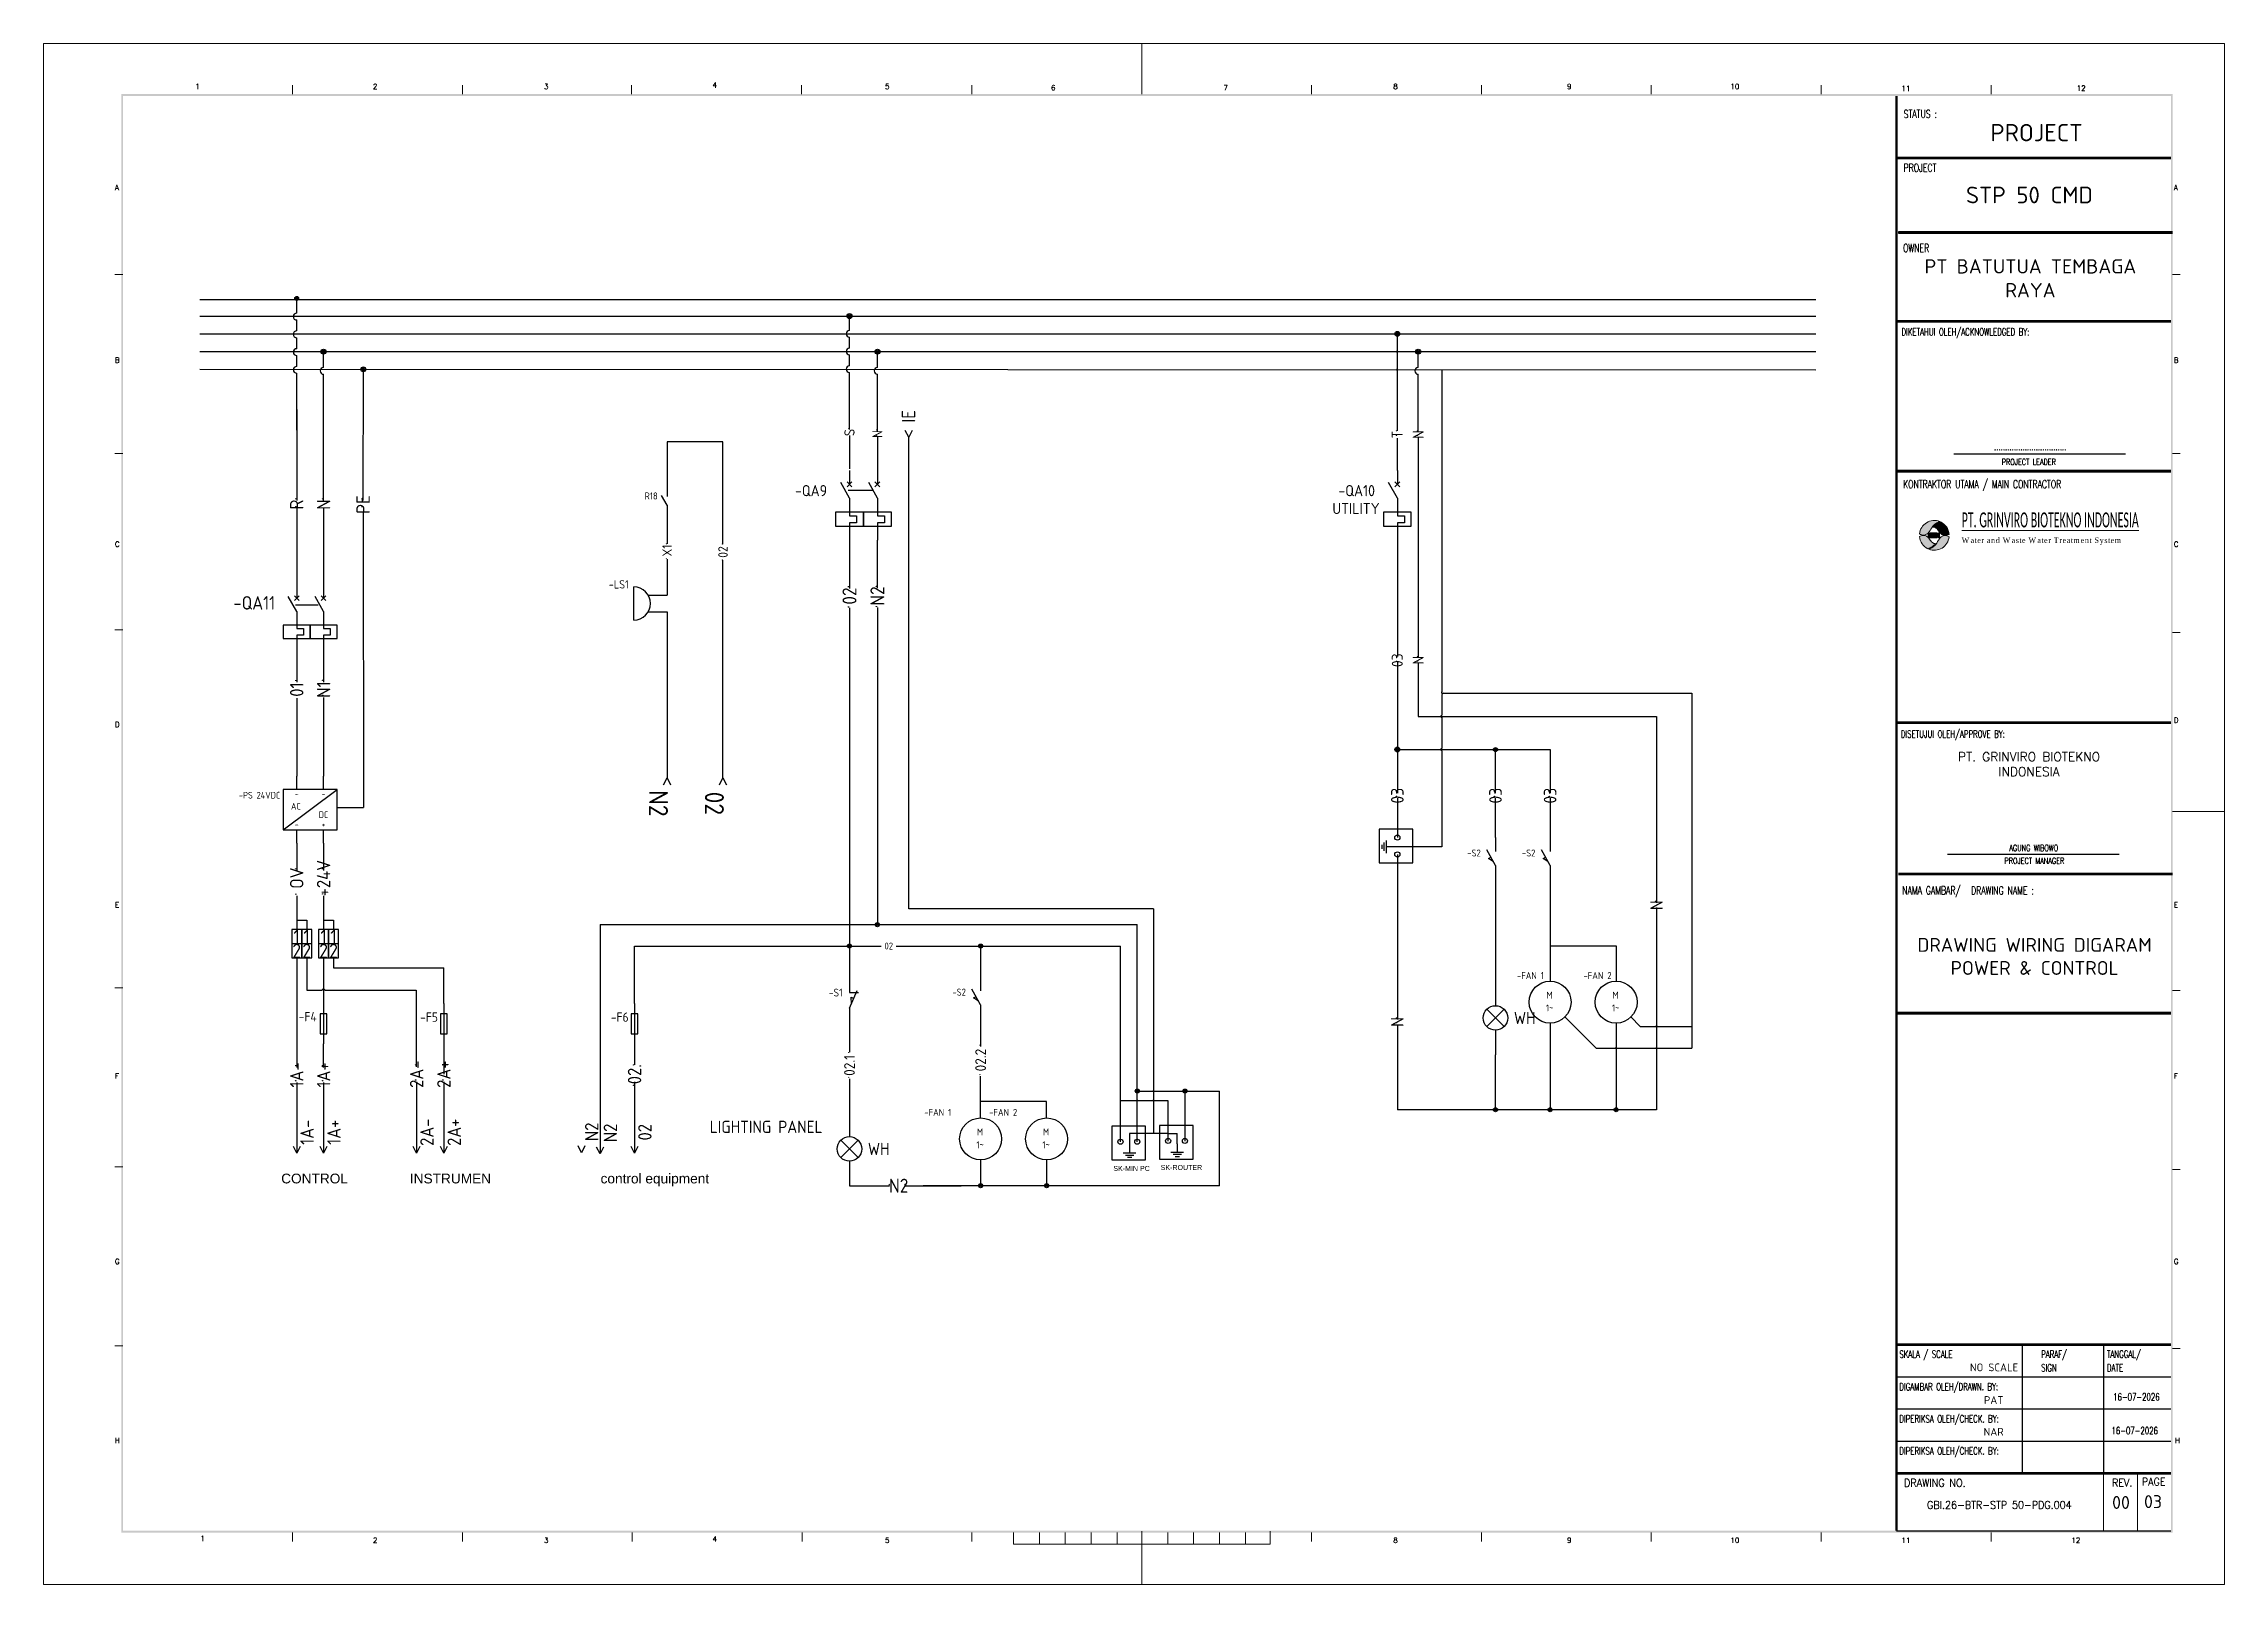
# Paper-space layout 'Layout4' of a CAD drawing. Header units: millimetres. Extents: x 90.74 to 99.93, y 180.22 to 186.71.
# The model-space entities are those that its viewports show. They can reach past a viewport. Long polylines and large blocks are cut down to what shows.
import ezdxf
from ezdxf.enums import TextEntityAlignment as Align

# ---------------------------------------------------------------- set-up
doc = ezdxf.new("R2010")
doc.units = ezdxf.units.MM
doc.linetypes.add('ACAD_ISO02W100', pattern=[15, 12, -3])
doc.linetypes.add('DASHED', pattern=[0.75, 0.5, -0.25])
for name, color, linetype in [('BORDER', 7, 'Continuous'), ('DESC', 1, 'Continuous'), ('LINK', 9, 'DASHED'), ('MISC', 2, 'Continuous'), ('RED_2.5mm^2', 1, 'Continuous'), ('S-Kop', 7, 'Continuous'), ('SYMS', 7, 'Continuous'), ('TAGS', 51, 'Continuous'), ('TERMS', 4, 'Continuous'), ('WIRES', 7, 'Continuous')]:
    doc.layers.add(name, color=color, linetype=linetype)
doc.layers.add('G-0.9', color=250, linetype='Continuous', lineweight=9)
doc.styles.add('3', font='ROMANS.SHX', dxfattribs={"width": 0.75})
doc.styles.add('ISOCPEUR', font='isocpeur.ttf')
doc.styles.add('ROMANS', font='romans.shx', dxfattribs={"height": 0.3})
doc.styles.get("Standard").update_dxf_attribs({"font": 'arial.ttf'})
doc.styles.add('WD_IEC', font='isocp2.shx', dxfattribs={"width": 0.9, "height": 4})

psp = doc.layouts.new('Layout4')

msp = doc.modelspace()

# ---------------------------------------------------------------- texts
at = {"insert": (99141.2, 167376.6), "char_height": 30.82, "attachment_point": 1}
msp.add_mtext_dynamic_manual_height_columns('\\pxqc;{\\Fromans|c0;PT. GRINVIRO BIOTEKNO INDONESIA}', width=651.474, gutter_width=1.76, heights=[0], dxfattribs=at)
at = {"color": 1, "attachment_point": 1}
for s, insert, char_height in [('CONTROL', (93441.7, 165924.5), 33.7), ('INSTRUMEN', (93885.4, 165924.5), 33.7), ('control equipment', (94542.7, 165924.5), 33.702)]:
    msp.add_mtext_dynamic_manual_height_columns(s, width=1414.137, gutter_width=168.5, heights=[0], dxfattribs=dict(at, insert=insert, char_height=char_height))
at = {"layer": 'BORDER', "linetype": 'Continuous', "lineweight": 9, "style": 'ROMANS'}
for s, height, p in [('1', 17.9, (93145.7, 169662.2)), ('2', 17.9, (93758, 169662.2)), ('3', 17.9, (94347.9, 169662.2)), ('4', 17.9, (94929, 169666.7)), ('5', 17.9, (95523.4, 169662.2)), ('6', 17.9, (96095.5, 169657.8)), ('7', 17.9, (96689.9, 169657.8)), ('8', 17.9, (97275.4, 169662.2)), ('9', 17.9, (97874.3, 169662.2)), ('10', 17.88, (98437.4, 169662.2)), ('11', 17.88, (99027.4, 169655.3)), ('12', 17.88, (99631.4, 169656.3)), ('A', 17.9, (92868.6, 169313.6)), ('A', 17.9, (99966, 169313.6)), ('B', 17.9, (92868.6, 168719.2)), ('B', 17.9, (99966, 168719.2)), ('C', 17.9, (92868.6, 168084.5)), ('C', 17.9, (99966, 168084.5)), ('D', 17.9, (99966, 167478.2)), ('D', 17.9, (92868.6, 167463.3)), ('E', 17.9, (92868.6, 166842)), ('E', 17.9, (99966, 166842)), ('F', 17.9, (92868.6, 166252.1)), ('F', 17.9, (99966, 166252.1)), ('G', 17.9, (92868.6, 165613)), ('G', 17.9, (99966, 165613)), ('H', 17.9, (92868.6, 164996.2)), ('H', 17.9, (99970.4, 164996.2)), ('1', 17.9, (93163.6, 164658.1)), ('2', 17.9, (93758, 164652)), ('3', 17.9, (94347.9, 164652)), ('4', 17.9, (94929, 164656.5)), ('5', 17.9, (95523.4, 164652)), ('8', 17.9, (97275.4, 164652)), ('9', 17.9, (97874.3, 164652)), ('10', 17.88, (98437.4, 164652)), ('11', 17.88, (99027.4, 164652)), ('12', 17.88, (99612.9, 164652))]:
    msp.add_text(s, height=height, dxfattribs=at).set_placement(p)
at = {"layer": 'BORDER', "linetype": 'Continuous', "lineweight": 9, "style": 'ISOCPEUR'}
for s, p in [('NO SCALE', (99346.3, 165243.4)), ('PAT', (99344.9, 165130.8)), ('NAR', (99344.9, 165021.3))]:
    msp.add_text(s, height=26.82, dxfattribs=at).set_placement(p, align=Align.CENTER)
at = {"layer": 'BORDER', "linetype": 'Continuous', "lineweight": 9, "style": 'ROMANS', "width": 0.9}
for s, height, p in [('DRAWING NO.', 26.816, (99142.2, 164845.4)), ('REV.', 26.82, (99787.8, 164846.1)), ('GBI.26-BTR-STP 50-PDG.004', 26.816, (99364.7, 164769.5))]:
    msp.add_text(s, height=height, dxfattribs=at).set_placement(p, align=Align.CENTER)
at = {"layer": 'BORDER', "color": 7, "lineweight": 9, "style": 'ROMANS', "width": 0.9}
msp.add_text('PAGE', height=26.82, dxfattribs=at).set_placement((99855.6, 164849.3))
at = {"layer": 'BORDER', "linetype": 'Continuous', "lineweight": 9, "style": 'ISOCPEUR'}
for s, p in [('00', (99783.9, 164791.3)), ('03', (99894.3, 164794.2))]:
    msp.add_text(s, height=44.69, dxfattribs=at).set_placement(p, align=Align.MIDDLE)
at = {"layer": 'BORDER', "color": 4, "lineweight": 9, "attachment_point": 5, "style": 'ISOCPEUR'}
for s, insert, char_height, width in [('{\\C256;PROJECT}', (99492.8, 169511.9), 59.592, 938.234), ('{\\C256;STP 50 CMD}', (99468.1, 169297.1), 57.208, 951.976), ('{\\C256;PT BATUTUA TEMBAGA RAYA}', (99471.5, 169010), 49.237, 788.086), ('{\\C256;DRAWING WIRING DIGARAM POWER & CONTROL}', (99486, 166673), 47.674, 951.976)]:
    msp.add_mtext(s, dxfattribs=dict(at, insert=insert, char_height=char_height, width=width))
at = {"layer": 'G-0.9', "color": 0, "linetype": 'ByBlock', "lineweight": 9, "insert": (99234.7, 168203.1), "char_height": 21.2734, "attachment_point": 1}
msp.add_mtext_dynamic_manual_height_columns('\\pxql;{\\fCalibri|b0|i0|c0|p34;\\H2.4242x;\\W0.51;\\LPT. GRINVIRO BIOTEKNO INDONESIA\\fBatang|b1|i0|c0|p18;\\H0.49499x;\\T0.95;\\P\\pq*;\\fBatang|b0|i0|c129|p18;\\H0.76917x;\\W0.8;\\T1.17;\\lWate\\fBatang|b0|i0|c0|p18;r and Waste Water Treatment System}', width=1321.664, gutter_width=2.34, heights=[0], dxfattribs=at)
at = {"layer": 'S-Kop', "color": 7, "linetype": 'ByBlock', "style": '3', "width": 0.7}
for s, height, p in [('STATUS :', 27.7, (99034.6, 169562.4)), ('PROJECT', 27.7, (99034.6, 169377)), ('OWNER', 27.7, (99032.7, 169100.5)), ('DIKETAHUI OLEH/ACKNOWLEDGED BY:', 25.177, (99027.1, 168812.6)), ('.................................', 25.177, (99346.4, 168417.3)), ('KONTRAKTOR UTAMA / MAIN CONTRACTOR', 27.695, (99032.7, 168286.7)), ('PROJECT LEADER', 20.981, (99372.8, 168366.6)), ('DISETUJUI OLEH/APPROVE BY:', 25.177, (99024.8, 167426.9)), ('AGUNG WIBOWO', 20.981, (99398.8, 167036.3)), ('PROJECT MANAGER', 20.981, (99382.2, 166992.2)), ('NAMA GAMBAR/', 27.695, (99029.7, 166886.9)), ('DRAWING NAME :', 27.695, (99267.3, 166886.5)), ('SKALA / SCALE', 25.177, (99019.9, 165289.5)), ('PARAF/', 25.18, (99508.6, 165289.6)), ('TANGGAL/', 25.18, (99735.4, 165289.6)), ('SIGN', 25.18, (99508.6, 165243)), ('DATE', 25.18, (99735.4, 165243)), ('DIGAMBAR OLEH/DRAWN. BY:', 25.177, (99019.9, 165177.7)), ('16-07-2026', 25.18, (99756.9, 165142.3)), ('DIPERIKSA OLEH/CHECK. BY:', 25.177, (99019.9, 165066.9)), ('16-07-2026', 25.18, (99751.1, 165026.2)), ('DIPERIKSA OLEH/CHECK. BY:', 25.177, (99019.9, 164956.2))]:
    msp.add_text(s, height=height, dxfattribs=at).set_placement(p)
at = {"layer": 'WIRES', "color": 2, "char_height": 17.39, "attachment_point": 1}
for s, insert in [('SK-MIN PC', (96310.3, 165951.1)), ('SK-ROUTER', (96473.5, 165954.4))]:
    msp.add_mtext_dynamic_manual_height_columns(s, width=147.605, gutter_width=87, heights=[0], dxfattribs=dict(at, insert=insert))

# ---------------------------------------------------------------- blocks, each defined once
blk = doc.blocks.new('VCB11TH')
for p, q in [((0, -2.5), (-3.12, 3.12)), ((-0.88, 3.38), (0.88, 1.62)), ((-0.88, 1.62), (0.88, 3.38)), ((0, 7.5), (0, 2.5)), ((0, -2.5), (0, -8.75)), ((0, -8.75), (2.5, -8.75)), ((0, -11.25), (0, -12.5)), ((2.5, -11.25), (0, -11.25)), ((0, -12.5), (0, -17.5)), ((2.5, -8.75), (2.5, -11.25))]:
    blk.add_line(p, q)
blk.add_lwpolyline([(-5, -7.5), (-5, -12.5), (5, -12.5), (5, -7.5)], close=True)
at = {"style": 'WD_IEC', "flags": 1}
for tag, p, height in [('X2TERM01', (0, 7.5), 0.32), ('MFG', (2.75, 6.5), 1.5), ('X4LINK', (-2, 0), 0.32), ('X1LINK', (-0.5, 0), 0.32), ('CAT', (2.75, 4), 1.5), ('COMMON', (-3.75, -8.75), 1), ('ASSYCODE', (1, -14), 1), ('FAMILY', (1, -15.5), 1), ('X8TERM02', (0, -17.5), 0.32), ('CATDESC', (1, -17), 1)]:
    blk.add_attdef(tag, p, '', height=height, dxfattribs=at)
at = {"style": 'WD_IEC'}
for tag, p in [('TAG1', (-8, -1.75)), ('INST', (-8, 5.25)), ('LOC', (-8, 1.75)), ('RATING1', (-8, -6.35)), ('DESC2', (-8, -17.85)), ('DESC1', (-8, -14.35)), ('DESC3', (-8, -21.35))]:
    blk.add_attdef(tag, text='', height=2.5, dxfattribs=at).set_placement(p, align=Align.RIGHT)
blk.add_attdef('TERM01', text='', height=2, rotation=90, dxfattribs=at).set_placement((-1, 7.5), align=Align.RIGHT)
at = {"lineweight": 15, "style": 'WD_IEC'}
blk.add_attdef('XREF', text='', height=2.5, dxfattribs=at).set_placement((-8, -10.35), align=Align.RIGHT)
at = {"style": 'WD_IEC'}
blk.add_attdef('TERM02', (-1, -17.5), '', height=2, rotation=90, dxfattribs=at)
blk = doc.blocks.new('VCB21TH')
for p, q in [((0, -2.5), (-3.12, 3.12)), ((-0.88, 3.38), (0.88, 1.62)), ((-0.88, 1.62), (0.88, 3.38)), ((0, 7.5), (0, 2.5)), ((0, -2.5), (0, -8.75)), ((0, -8.75), (2.5, -8.75)), ((0, -11.25), (0, -12.5)), ((2.5, -11.25), (0, -11.25)), ((0, -12.5), (0, -17.5)), ((2.5, -8.75), (2.5, -11.25))]:
    blk.add_line(p, q)
blk.add_lwpolyline([(-5, -7.5), (-5, -12.5), (5, -12.5), (5, -7.5)], close=True)
at = {"style": 'WD_IEC', "flags": 1}
for tag, p, height in [('X2TERM01', (0, 7.5), 0.32), ('X4LINK', (-2, 0), 0.32), ('X1LINK', (-0.5, 0), 0.32), ('CONTACT', (-5, -7.5), 1), ('FAMILY', (1, -15.5), 1), ('X8TERM02', (0, -17.5), 0.32)]:
    blk.add_attdef(tag, p, '', height=height, dxfattribs=at)
at = {"style": 'WD_IEC'}
for tag, p in [('TAG2', (-8, -1.75)), ('INST', (-8, 5.25)), ('LOC', (-8, 1.75)), ('DESC2', (-8, -17.85)), ('DESC1', (-8, -14.35)), ('DESC3', (-8, -21.35))]:
    blk.add_attdef(tag, text='', height=2.5, dxfattribs=at).set_placement(p, align=Align.RIGHT)
blk.add_attdef('TERM01', text='', height=2, rotation=90, dxfattribs=at).set_placement((-1, 7.5), align=Align.RIGHT)
at = {"style": 'WD_IEC', "flags": 1}
blk.add_attdef('RATING1', text='', height=2.5, dxfattribs=at).set_placement((-8, -6.35), align=Align.RIGHT)
at = {"lineweight": 15, "style": 'WD_IEC'}
blk.add_attdef('XREF', text='', height=2.5, dxfattribs=at).set_placement((-8, -10.35), align=Align.RIGHT)
at = {"style": 'WD_IEC'}
blk.add_attdef('TERM02', (-1, -17.5), '', height=2, rotation=90, dxfattribs=at)
blk = doc.blocks.new('VT0_LGENERIC')
at = {"style": 'WD_IEC'}
blk.add_attdef('COLOR', text='', height=2.5, rotation=90, dxfattribs=at).set_placement((0, 0), align=Align.MIDDLE_CENTER)
at = {"style": 'WD_IEC', "flags": 1}
for tag, p in [('X2TERM01', (0, 4)), ('X8TERM01', (0, -4))]:
    blk.add_attdef(tag, p, '', height=0.16, rotation=90, dxfattribs=at)
at = {"style": 'WD_IEC'}
for tag, p in [('X2_TINY_DOT_DONT_REMOVE', (0, 4)), ('X8_TINY_DOT_DONT_REMOVE', (0, -4))]:
    blk.add_attdef(tag, p, '', height=0.0001, rotation=90, dxfattribs=at)
blk = doc.blocks.new('WDDOT')
for radius in [0.72, 0.449, 0.223]:
    blk.add_circle((0, 0), radius)
blk = doc.blocks.new('VLS11')
for p, q in [((0, -2.5), (-3.12, 3.12)), ((-2.5, 0), (-1.65, 0.47)), ((-0.74, -1.18), (-2.5, 0)), ((0, 7.5), (0, 2.5)), ((0, -2.5), (0, -7.5))]:
    blk.add_line(p, q)
at = {"style": 'WD_IEC'}
for tag, p in [('INST', (-5.25, 6.75)), ('TAG1', (-5.25, 0.75)), ('LOC', (-5.25, 3.75)), ('DESC2', (-5.25, -9.75)), ('DESC1', (-5.25, -6.75)), ('XREF', (-5.25, -3.75)), ('DESC3', (-5.25, -12.75))]:
    blk.add_attdef(tag, text='', height=2.5, dxfattribs=at).set_placement(p, align=Align.RIGHT)
at = {"style": 'WD_IEC', "flags": 1}
for tag, p, height in [('X2TERM01', (0, 7.5), 0.32), ('MFG', (2.75, 6.5), 1.5), ('X4LINK', (-3.42, 0), 0.32), ('X1LINK', (0, 0), 0.32), ('CAT', (2.75, 4), 1.5), ('X8TERM02', (0, -7.5), 0.32), ('ASSYCODE', (1, -4), 1), ('CONTACT', (1, -2.5), 1), ('FAMILY', (1, -5.5), 1), ('CATDESC', (1, -7), 1), ('COMMON', (2.25, -3.75), 1)]:
    blk.add_attdef(tag, p, '', height=height, dxfattribs=at)
at = {"style": 'WD_IEC'}
blk.add_attdef('TERM01', text='', height=2, rotation=90, dxfattribs=at).set_placement((-1, 7.5), align=Align.RIGHT)
blk.add_attdef('TERM02', (-1, -7.5), '', height=2, rotation=90, dxfattribs=at)
at = {"lineweight": 15, "style": 'WD_IEC'}
blk.add_attdef('WDTAGALT', text='', height=2.5, dxfattribs=at).set_placement((-5.25, -15.75), align=Align.RIGHT)
blk = doc.blocks.new('VMO12')
blk.add_circle((0, 0), 7.5)
at = {"style": 'WD_IEC'}
for tag, p in [('INST', (-10.5, 15.25)), ('TAG1', (-10.5, 8.25)), ('LOC', (-10.5, 11.75)), ('DESC2', (-10.5, 0.5)), ('DESC1', (-10.5, 4)), ('RATING2', (-10.5, -10)), ('RATING1', (-10.5, -6.5)), ('DESC3', (-10.5, -3)), ('RATING3', (-10.5, -13.5))]:
    blk.add_attdef(tag, text='', height=2.5, dxfattribs=at).set_placement(p, align=Align.RIGHT)
blk.add_attdef('TERM01', (-1, 7.48), '', height=2, rotation=90, dxfattribs=at)
at = {"style": 'WD_IEC', "flags": 1}
for tag, p, height in [('X2TERM01', (0, 7.5), 0.32), ('MFG', (2.75, 11.5), 1.5), ('CAT', (2.75, 9), 1.5), ('X4LINK', (-7.5, 0), 0.32), ('X1LINK', (7.5, 0), 0.32), ('X8TERM02', (0, -7.5), 0.32), ('X0TERM03', (5.3, -5.3), 0.32), ('ASSYCODE', (1, -9), 1), ('FAMILY', (1, -10.5), 1), ('CATDESC', (1, -12), 1)]:
    blk.add_attdef(tag, p, '', height=height, dxfattribs=at)
at = {"style": 'WD_IEC'}
for tag, p in [('M', (-0.2, 1.24)), ('1~', (-0.17, -3.35))]:
    blk.add_attdef(tag, text='', height=2.5, dxfattribs=at).set_placement(p, align=Align.CENTER)
at = {"linetype": 'Continuous', "style": 'WD_IEC'}
blk.add_attdef('TERM03', text='', height=2, dxfattribs=at).set_placement((7.55, -5.55), align=Align.MIDDLE_LEFT)
at = {"lineweight": 15, "style": 'WD_IEC'}
blk.add_attdef('XREF', text='', height=2.5, dxfattribs=at).set_placement((-10.5, -17), align=Align.RIGHT)
at = {"style": 'WD_IEC'}
blk.add_attdef('TERM02', text='', height=2, rotation=90, dxfattribs=at).set_placement((-0.9, -7.98), align=Align.RIGHT)
blk = doc.blocks.new('HT0_LGENERIC')
at = {"style": 'WD_IEC'}
blk.add_attdef('COLOR', text='', height=2.5, dxfattribs=at).set_placement((0, 0), align=Align.MIDDLE_CENTER)
for tag, p in [('X4_TINY_DOT_DONT_REMOVE', (-2.5, 0)), ('X1_TINY_DOT_DONT_REMOVE', (2.5, 0))]:
    blk.add_attdef(tag, p, '', height=0.002, dxfattribs=at)
at = {"style": 'WD_IEC', "flags": 1}
for tag, p in [('X4TERM01', (-2.5, 0)), ('X1TERM01', (2.5, 0))]:
    blk.add_attdef(tag, p, '', height=0.2, dxfattribs=at)
blk = doc.blocks.new('VLT1W')
for p, q in [((0, 7.5), (0, 2.5)), ((-1.77, -1.77), (1.77, 1.77)), ((1.77, -1.77), (-1.77, 1.77)), ((0, -2.5), (0, -7.5))]:
    blk.add_line(p, q)
blk.add_circle((0, 0), 2.5)
at = {"style": 'WD_IEC'}
for tag, p in [('INST', (-5.5, 10.25)), ('LOC', (-5.5, 6.75)), ('TAG1', (-5.5, 3.25)), ('DESC1', (-5.5, -6.35)), ('DESC2', (-5.5, -9.85)), ('DESC3', (-5.5, -13.35))]:
    blk.add_attdef(tag, text='', height=2.5, dxfattribs=at).set_placement(p, align=Align.RIGHT)
blk.add_attdef('TERM01', text='', height=2, rotation=90, dxfattribs=at).set_placement((-1, 7.5), align=Align.RIGHT)
at = {"style": 'WD_IEC', "flags": 1}
for tag, p, height in [('X2TERM01', (0, 7.5), 0.32), ('X4LINK', (-3, 0), 0.32), ('X1LINK', (3, 0), 0.32), ('ASSYCODE', (1, -4), 1), ('X8TERM02', (0, -7.5), 0.32), ('FAMILY', (1, -5.5), 1), ('CATDESC', (1, -7), 1)]:
    blk.add_attdef(tag, p, '', height=height, dxfattribs=at)
at = {"style": 'WD_IEC', "flags": 9}
for tag, p in [('MFG', (-6, -0.25)), ('CAT', (-6, -2.75))]:
    blk.add_attdef(tag, text='', height=1.5, dxfattribs=at).set_placement(p, align=Align.RIGHT)
at = {"style": 'WD_IEC'}
blk.add_attdef('TERM02', (-1, -7.5), '', height=2, rotation=90, dxfattribs=at)
at = {"lineweight": 13, "style": 'WD_IEC'}
blk.add_attdef('COLOR', text='', height=2.5, dxfattribs=at).set_placement((3.75, 0), align=Align.MIDDLE_LEFT)
at = {"lineweight": 15, "style": 'WD_IEC'}
for tag, p in [('XREF', (-5.5, -18)), ('WDTAGALT', (-5.5, -21.5))]:
    blk.add_attdef(tag, text='', height=2.5, dxfattribs=at).set_placement(p, align=Align.RIGHT)
blk = doc.blocks.new('VIN1G1')
for p, q in [((0, 7.5), (0, 12.5)), ((9.98, 7.5), (9.98, 12.5)), ((14.99, 7.5), (-5.01, 7.5)), ((-5.01, 7.5), (-5.01, -7.5)), ((-5.01, -7.5), (14.99, 7.5)), ((14.99, -7.5), (14.99, 7.5)), ((14.99, -7.5), (14.99, 7.5)), ((-5.01, -7.5), (14.99, -7.5)), ((0, -12.5), (0, -7.5)), ((9.98, -12.5), (9.98, -7.5))]:
    blk.add_line(p, q)
at = {"style": 'WD_IEC'}
for tag, p in [('INST', (-6.14, 10.12)), ('LOC', (-6.14, 7.12)), ('RATING1', (-5.97, 0.36)), ('TAG1', (-6.14, 4.12)), ('DESC2', (-6.14, -9.22)), ('DESC1', (-6.14, -6.22)), ('WDTAGALT', (-6.14, -15.22)), ('DESC3', (-6.14, -12.22))]:
    blk.add_attdef(tag, text='', height=2.5, dxfattribs=at).set_placement(p, align=Align.RIGHT)
for tag, p in [('TERM01', (-1, 12.23)), ('TERM02', (8.98, 12.5))]:
    blk.add_attdef(tag, text='', height=2, rotation=90, dxfattribs=at).set_placement(p, align=Align.RIGHT)
at = {"style": 'WD_IEC', "flags": 1}
for tag, p, height in [('X2TERM01', (0, 12.5), 0.32), ('X2TERM02', (9.98, 12.5), 0.32), ('X1LINK', (14.99, 0), 0.32), ('MFG', (15.53, 6.06), 1.5), ('CAT', (15.53, 3.56), 1.5), ('X4LINK', (-5.01, -0.61), 0.32), ('ASSYCODE', (15.61, -4.38), 1), ('FAMILY', (15.61, -5.88), 1), ('CATDESC', (15.61, -7.38), 1), ('X8TERM03', (0, -12.5), 0.32), ('X8TERM04', (9.98, -12.5), 0.32)]:
    blk.add_attdef(tag, p, '', height=height, dxfattribs=at)
at = {"style": 'WD_IEC'}
for tag, p in [('TERMDESC01', (-0.01, 5.55)), ('TERMDESC02', (9.98, 5.55)), ('TERMDESC03', (-0.01, -5.52)), ('TERMDESC04', (9.98, -5.52))]:
    blk.add_attdef(tag, text='', height=2, dxfattribs=at).set_placement(p, align=Align.MIDDLE)
for tag, p in [('AC', (-0.3, 0.01)), ('DC', (9.97, -3.13))]:
    blk.add_attdef(tag, text='', height=2.5, dxfattribs=at).set_placement(p, align=Align.CENTER)
at = {"lineweight": 15, "style": 'WD_IEC'}
blk.add_attdef('XREF', text='', height=2.5, dxfattribs=at).set_placement((-6.14, -3.22), align=Align.RIGHT)
at = {"style": 'WD_IEC'}
for tag, p in [('TERM03', (-1, -12.96)), ('TERM04', (8.98, -12.96))]:
    blk.add_attdef(tag, p, '', height=2, rotation=90, dxfattribs=at)
blk = doc.blocks.new('VFU1')
blk.add_line((0, 7.5), (0, -7.5))
blk.add_lwpolyline([(-1.25, 3.75), (-1.25, -3.75), (1.25, -3.75), (1.25, 3.75)], close=True)
at = {"style": 'WD_IEC'}
for tag, p in [('INST', (-5.25, 7.75)), ('TAG1', (-5.25, 0.75)), ('LOC', (-5.25, 4.25)), ('RATING1', (-5.25, -3.75)), ('XREF', (-5.25, -7.75)), ('DESC3', (-5.25, -18.6)), ('DESC2', (-5.25, -15.1)), ('DESC1', (-5.25, -11.6))]:
    blk.add_attdef(tag, text='', height=2.5, dxfattribs=at).set_placement(p, align=Align.RIGHT)
blk.add_attdef('TERM01', text='', height=2, rotation=90, dxfattribs=at).set_placement((-1, 7.5), align=Align.RIGHT)
blk.add_attdef('TERM02', (-1, -7.5), '', height=2, rotation=90, dxfattribs=at)
at = {"style": 'WD_IEC', "flags": 1}
for tag, p, height in [('X4LINK', (-1.25, 0), 0.32), ('X2TERM01', (0, 7.5), 0.32), ('X1LINK', (1.25, 0), 0.32), ('MFG', (2.75, 6.5), 1.5), ('CAT', (2.75, 4), 1.5), ('X8TERM02', (0, -7.5), 0.32), ('ASSYCODE', (2.25, -4), 1), ('FAMILY', (2.25, -5.5), 1), ('CATDESC', (2.25, -7), 1)]:
    blk.add_attdef(tag, p, '', height=height, dxfattribs=at)
blk = doc.blocks.new('HA1X2Y')
blk.add_lwpolyline([(1.25, 2.5), (0, 0), (-1.25, 2.5)])
at = {"style": 'WD_IEC', "flags": 8}
for tag, p in [('DESC1', (0, 7.6)), ('DESC2', (0, 3.75))]:
    blk.add_attdef(tag, text='', height=2.5, dxfattribs=at).set_placement(p, align=Align.CENTER)
at = {"style": 'WD_IEC', "flags": 1}
blk.add_attdef('X8TERM01', (0, 0), '', height=0.32, dxfattribs=at)
blk = doc.blocks.new('VGND2')
for p, q in [((0, 0), (0, -5)), ((-3.75, -5), (3.75, -5)), ((-2.5, -6.25), (2.5, -6.25)), ((-1.25, -7.5), (1.25, -7.5))]:
    blk.add_line(p, q)
at = {"style": 'WD_IEC'}
for tag, p in [('INST', (-5.25, 2.75)), ('LOC', (-5.25, -0.75)), ('TAG1', (-5.25, -4.25))]:
    blk.add_attdef(tag, text='', height=2.5, dxfattribs=at).set_placement(p, align=Align.RIGHT)
at = {"style": 'WD_IEC', "flags": 1}
blk.add_attdef('X2TERM01', (0, 0), '', height=0.32, dxfattribs=at)
blk = doc.blocks.new('VLS12')
for p, q in [((0, 7.5), (0, 2.5)), ((0, -2.5), (2.5, 3.12)), ((0, 2.5), (2.87, 2.5)), ((0.61, -1.12), (0.49, 1)), ((0.49, 1), (1.38, 0.61)), ((0, -2.5), (0, -7.5))]:
    blk.add_line(p, q)
at = {"style": 'WD_IEC'}
for tag, p in [('INST', (-5.25, 7.75)), ('TAG1', (-5.25, 0.75)), ('LOC', (-5.25, 4.25)), ('DESC1', (-5.25, -7.6)), ('XREF', (-5.25, -3.75)), ('DESC3', (-5.25, -14.6)), ('DESC2', (-5.25, -11.1))]:
    blk.add_attdef(tag, text='', height=2.5, dxfattribs=at).set_placement(p, align=Align.RIGHT)
blk.add_attdef('TERM01', text='', height=2, rotation=90, dxfattribs=at).set_placement((-1, 7.5), align=Align.RIGHT)
at = {"style": 'WD_IEC', "flags": 1}
for tag, p, height in [('X2TERM01', (0, 7.5), 0.32), ('MFG', (2.75, 6.5), 1.5), ('X4LINK', (-0.94, 0), 0.32), ('X1LINK', (1.88, 0), 0.32), ('CAT', (2.75, 4), 1.5), ('ASSYCODE', (1, -4), 1), ('CONTACT', (1, -2.5), 1), ('FAMILY', (1, -5.5), 1), ('CATDESC', (1, -7), 1), ('COMMON', (2.25, -3.75), 1), ('X8TERM02', (0, -7.5), 0.32)]:
    blk.add_attdef(tag, p, '', height=height, dxfattribs=at)
at = {"style": 'WD_IEC'}
blk.add_attdef('TERM02', (-1, -7.5), '', height=2, rotation=90, dxfattribs=at)
at = {"lineweight": 15, "style": 'WD_IEC'}
blk.add_attdef('WDTAGALT', text='', height=2.5, dxfattribs=at).set_placement((-5, -18), align=Align.RIGHT)
blk = doc.blocks.new('VCR21')
for p, q in [((0, -2.5), (-3.1, 3.1)), ((0, 7.5), (0, 2.5)), ((0, -2.5), (0, -7.5))]:
    blk.add_line(p, q)
at = {"style": 'WD_IEC'}
for tag, p in [('TAG2', (-5.2, 0.8)), ('INST', (-5.2, 6.8)), ('LOC', (-5.2, 3.8)), ('DESC2', (-5.2, -9.7)), ('DESC3', (-5.2, -12.7)), ('DESC1', (-5.2, -6.7)), ('XREF', (-5.2, -3.8))]:
    blk.add_attdef(tag, text='', height=2.5, dxfattribs=at).set_placement(p, align=Align.RIGHT)
blk.add_attdef('TERM01', text='', height=2, rotation=90, dxfattribs=at).set_placement((-1, 7.5), align=Align.RIGHT)
blk.add_attdef('TERM02', (-1, -7.5), '', height=2, rotation=90, dxfattribs=at)
at = {"style": 'WD_IEC', "flags": 1}
for tag, p, height in [('X4LINK', (-2.8, 0), 0.32), ('X1LINK', (-0.5, 0), 0.32), ('X2TERM01', (0, 7.5), 0.32), ('X8TERM02', (0, -7.5), 0.32), ('CONTACT', (4, -3.5), 1), ('FAMILY', (4, -5), 1), ('COMMON', (5.2, -4.8), 1)]:
    blk.add_attdef(tag, p, '', height=height, dxfattribs=at)
blk = doc.blocks.new('VAN1Z')
for p, q in [((-10, -5), (-10, 5)), ((-5.67, 2.5), (0, 2.5)), ((-5.67, -2.5), (0, -2.5))]:
    blk.add_line(p, q)
blk.add_arc((-10, 0), 5, 270, 90)
at = {"style": 'WD_IEC'}
for tag, height, p in [('INST', 2.5, (-11.5, 11.5)), ('TAG1', 2.5, (-11.5, 4.5)), ('LOC', 2.5, (-11.5, 8)), ('TERM02', 2, (0, -1.5)), ('TERM01', 2, (0, 3.5)), ('DESC1', 2.5, (-11.5, -6.85)), ('DESC3', 2.5, (-11.5, -13.85)), ('DESC2', 2.5, (-11.5, -10.35)), ('XREF', 2.5, (-11.5, -18.85))]:
    blk.add_attdef(tag, text='', height=height, dxfattribs=at).set_placement(p, align=Align.RIGHT)
at = {"style": 'WD_IEC', "flags": 9}
for tag, p in [('MFG', (-11, 1)), ('CAT', (-11, -1.5))]:
    blk.add_attdef(tag, text='', height=1.5, dxfattribs=at).set_placement(p, align=Align.RIGHT)
at = {"style": 'WD_IEC', "flags": 1}
for tag, p, height in [('X2TERM01', (0, 2.5), 0.32), ('ASSYCODE', (-4, -4), 1), ('FAMILY', (-4, -5.5), 1), ('CATDESC', (-4, -7), 1), ('X8TERM02', (0, -2.5), 0.32)]:
    blk.add_attdef(tag, p, '', height=height, dxfattribs=at)
blk = doc.blocks.new('VSP1001')
for p, q in [((1.75, 5), (-1.75, 5)), ((-1.75, 5), (-1.75, -5)), ((1.75, -5), (1.75, 5)), ((1.75, 0), (-1.75, 0)), ((-1.75, -5), (1.75, -5))]:
    blk.add_line(p, q)
at = {"linetype": 'Continuous', "style": 'WD_IEC', "width": 0.9, "flags": 8}
blk.add_attdef('TERMDESC01', (-1, 6), '', height=2, rotation=90, dxfattribs=at)
blk.add_attdef('X2WIRE01', text='', height=2, rotation=90, dxfattribs=at).set_placement((1, 6), align=Align.TOP_LEFT)
at = {"style": 'WD_IEC'}
for tag, p in [('TAG1', (-4, -1)), ('INST', (-4, 5)), ('LOC', (-4, 2)), ('DESC2', (-4, -7.85)), ('DESC1', (-4, -4.1)), ('DESC3', (-4, -11.6))]:
    blk.add_attdef(tag, text='', height=2.5, dxfattribs=at).set_placement(p, align=Align.RIGHT)
for tag, p in [('TERM01', (0, 2.5)), ('TERM02', (0, -2.5))]:
    blk.add_attdef(tag, text='', height=2, dxfattribs=at).set_placement(p, align=Align.MIDDLE_CENTER)
at = {"style": 'WD_IEC', "width": 0.9, "flags": 1}
for tag, p in [('CAT', (-0.96, 0.48)), ('MFG', (-0.88, 1.65)), ('ACE_FLAG', (-0.5, 4.5)), ('X2TERM01', (0, 5)), ('ASSYCODE', (-1.03, -0.58)), ('FAMILY', (-1.03, -1.66)), ('X8TERM02', (0, -5))]:
    blk.add_attdef(tag, p, '', height=0.25, dxfattribs=at)
at = {"linetype": 'Continuous', "style": 'WD_IEC', "width": 0.9, "flags": 8}
blk.add_attdef('TERMDESC02', text='', height=2, rotation=90, dxfattribs=at).set_placement((-1, -6), align=Align.RIGHT)
blk.add_attdef('X8WIRE02', text='', height=2, rotation=90, dxfattribs=at).set_placement((1, -6), align=Align.TOP_RIGHT)
blk = doc.blocks.new('HT0_812')
for p, q in [((0, 0), (0, 2.5)), ((0, 0), (2.5, 0)), ((2.5, 0), (0, -2.5))]:
    blk.add_line(p, q)
at = {"style": 'WD_IEC', "flags": 1}
for tag, p in [('X2TERM01', (0, 2.5)), ('WDWSEQ', (1.9, 1.2)), ('X1TERM01', (2.5, 0)), ('X8TERM01', (0, -2.5))]:
    blk.add_attdef(tag, p, '', height=0.4, dxfattribs=at)

# ---------------------------------------------------------------- hatches: boundary and pattern name
at = {"layer": 'G-0.9', "true_color": 0x105689}
h = msp.add_hatch(color=146, dxfattribs=at)
edge = h.paths.add_edge_path(flags=0)
edge.add_arc((99140.2, 168124.1), 51.2, 3.79905, 64.97091)
edge.add_spline(control_points=[(99161.9, 168170.5), (99160.7, 168170), (99158.8, 168169.2), (99156.4, 168168), (99154.7, 168167.1), (99152.9, 168166.2), (99151.1, 168165.3), (99149.4, 168164.3), (99147.7, 168163.2), (99146.1, 168162.1), (99143.9, 168160.5), (99141.4, 168158.4), (99138.6, 168155.6), (99136.8, 168153.6), (99136, 168152.5)], knot_values=[0, 0, 0, 0, 0.125, 0.1875, 0.25, 0.3125, 0.375, 0.4375, 0.5, 0.5625, 0.625, 0.75, 0.875, 1, 1, 1, 1], degree=3, periodic=0)
edge.add_spline(control_points=[(99136, 168152.5), (99136.5, 168152.5), (99137.7, 168152.5), (99139.3, 168152.3), (99141, 168151.9), (99142.6, 168151.4), (99143.8, 168150.8), (99144.8, 168150.2), (99145.5, 168149.8), (99146.2, 168149.3), (99146.9, 168148.8), (99147.5, 168148.3), (99148.4, 168147.6), (99149.2, 168146.8), (99149.9, 168146), (99150.5, 168145.4), (99151.1, 168144.8), (99151.8, 168143.9), (99152.5, 168143.1), (99153.2, 168142.2), (99153.9, 168141.3), (99154.8, 168140.2), (99155.8, 168138.8), (99156.8, 168137.5), (99157.8, 168136.2), (99158.8, 168134.8), (99159.7, 168133.7), (99160.4, 168132.9), (99160.9, 168132.2), (99161.5, 168131.6), (99162, 168131), (99162.5, 168130.5), (99162.9, 168130), (99163.2, 168129.8), (99163.5, 168129.5), (99163.9, 168129.1), (99164.4, 168128.6), (99165, 168128), (99165.9, 168127.4), (99167.1, 168126.6), (99168.6, 168125.9), (99170.1, 168125.3), (99172.3, 168124.6), (99174.5, 168124.2), (99176.7, 168124.1), (99179, 168124.2), (99181.7, 168124.5), (99184.5, 168125.1), (99186.6, 168125.7), (99188.7, 168126.5), (99190.3, 168127.1), (99191.3, 168127.5)], knot_values=[0, 0, 0, 0, 0.025, 0.05, 0.075, 0.1, 0.125, 0.1375, 0.15, 0.1625, 0.175, 0.1875, 0.2, 0.225, 0.2375, 0.25, 0.2625, 0.275, 0.3, 0.3125, 0.325, 0.35, 0.375, 0.4, 0.425, 0.45, 0.475, 0.4875, 0.5, 0.5125, 0.525, 0.5375, 0.54375, 0.55, 0.55625, 0.5625, 0.575, 0.5875, 0.6, 0.625, 0.65, 0.675, 0.7, 0.75, 0.775, 0.8, 0.85, 0.9, 0.925, 0.95, 1, 1, 1, 1], degree=3, periodic=0)
edge = h.paths.add_edge_path(flags=0)
edge.add_arc((99140.2, 168124.1), 51.2, 183.79905, 244.97091, ccw=False)
edge.add_spline(control_points=[(99089.1, 168120.7), (99090.2, 168121.2), (99091.7, 168121.8), (99093.8, 168122.5), (99095.4, 168123), (99097.1, 168123.4), (99099.2, 168123.8), (99101.5, 168124.1), (99103.7, 168124.1), (99105.9, 168124), (99108.1, 168123.6), (99110.3, 168123), (99111.9, 168122.4), (99113.4, 168121.6), (99114.8, 168120.7), (99115.8, 168119.9), (99116.6, 168119.2), (99117, 168118.8), (99117.3, 168118.5), (99117.6, 168118.2), (99117.9, 168117.8), (99118.4, 168117.3), (99119, 168116.6), (99119.5, 168116), (99120, 168115.4), (99120.8, 168114.5), (99121.6, 168113.4), (99122.6, 168112.1), (99123.7, 168110.8), (99124.7, 168109.4), (99125.7, 168108.1), (99126.5, 168106.9), (99127.2, 168106.1), (99127.9, 168105.2), (99128.6, 168104.3), (99129.3, 168103.5), (99129.9, 168102.9), (99130.5, 168102.2), (99131.3, 168101.5), (99132.1, 168100.7), (99132.9, 168100), (99133.6, 168099.4), (99134.2, 168098.9), (99134.9, 168098.5), (99135.6, 168098), (99136.6, 168097.4), (99137.9, 168096.8), (99139.5, 168096.3), (99141.1, 168096), (99142.8, 168095.8), (99143.9, 168095.7), (99144.4, 168095.7)], knot_values=[0, 0, 0, 0, 0.05, 0.075, 0.1, 0.125, 0.15, 0.2, 0.225, 0.25, 0.3, 0.325, 0.35, 0.375, 0.4, 0.425, 0.4375, 0.44375, 0.45, 0.45625, 0.4625, 0.475, 0.4875, 0.5, 0.5125, 0.525, 0.55, 0.575, 0.6, 0.625, 0.65, 0.675, 0.6875, 0.7, 0.725, 0.7375, 0.75, 0.7625, 0.775, 0.8, 0.8125, 0.825, 0.8375, 0.85, 0.8625, 0.875, 0.9, 0.925, 0.95, 0.975, 1, 1, 1, 1], degree=3, periodic=0)
edge.add_spline(control_points=[(99144.4, 168095.7), (99143.6, 168094.7), (99141.8, 168092.7), (99139, 168089.9), (99136.5, 168087.7), (99134.4, 168086.1), (99132.7, 168085), (99131.1, 168084), (99129.3, 168083), (99127.5, 168082.1), (99125.7, 168081.1), (99124, 168080.2), (99121.6, 168079.1), (99119.8, 168078.3), (99118.6, 168077.7)], knot_values=[0, 0, 0, 0, 0.125, 0.25, 0.375, 0.4375, 0.5, 0.5625, 0.625, 0.6875, 0.75, 0.8125, 0.875, 1, 1, 1, 1], degree=3, periodic=0)
at = {"layer": 'G-0.9', "true_color": 0x139b48}
h = msp.add_hatch(color=114, dxfattribs=at)
edge = h.paths.add_edge_path(flags=0)
edge.add_spline(control_points=[(99191.2, 168119.2), (99190.5, 168119.5), (99189.3, 168120.1), (99187.7, 168120.7), (99186.5, 168121.3), (99185.5, 168121.6), (99184.6, 168122), (99183.6, 168122.3), (99182.6, 168122.6), (99181.6, 168122.9), (99180.6, 168123.1), (99179.6, 168123.3), (99178.6, 168123.4), (99177.2, 168123.5), (99175.5, 168123.5), (99173.8, 168123.3), (99172.4, 168123), (99171.4, 168122.7), (99170.5, 168122.4), (99169.5, 168122), (99168.5, 168121.6), (99167.3, 168121), (99165.8, 168120.1), (99164.1, 168118.9), (99162.6, 168117.6), (99161.1, 168116.1), (99159.7, 168114.6), (99158.4, 168113), (99157.3, 168111.7), (99156.6, 168110.5), (99155.8, 168109.4), (99155.1, 168108.2), (99154.3, 168107.1), (99153.8, 168106.2), (99153.3, 168105.3), (99152.8, 168104.4), (99152.3, 168103.5), (99151.6, 168102.4), (99150.9, 168101.2), (99150.2, 168100), (99149.7, 168099.1), (99149.2, 168098.2), (99148.4, 168097.1), (99147.5, 168095.7), (99146.3, 168094), (99144.7, 168091.8), (99142.4, 168089.2), (99139.4, 168086.4), (99136.2, 168083.9), (99133.3, 168082), (99130.9, 168080.7), (99129.1, 168079.8), (99127.2, 168078.9), (99124.7, 168077.8), (99122.8, 168077), (99121.6, 168076.5)], knot_values=[-1, -1, -1, -1, -0.977273, -0.954545, -0.943182, -0.931818, -0.920455, -0.909091, -0.897727, -0.886364, -0.875, -0.863636, -0.852273, -0.840909, -0.818182, -0.795455, -0.784091, -0.772727, -0.761364, -0.75, -0.738636, -0.727273, -0.704545, -0.681818, -0.659091, -0.636364, -0.613636, -0.590909, -0.568182, -0.556818, -0.545455, -0.522727, -0.511364, -0.5, -0.488636, -0.477273, -0.465909, -0.454545, -0.431818, -0.420455, -0.409091, -0.397727, -0.386364, -0.363636, -0.340909, -0.318182, -0.272727, -0.227273, -0.181818, -0.136364, -0.113636, -0.090909, -0.068182, -0.045455, 0, 0, 0, 0], degree=3, periodic=0)
edge.add_arc((99140.2, 168124.1), 51.2, 248.61951, 354.48381)
edge = h.paths.add_edge_path(flags=0)
edge.add_arc((99140.2, 168124.1), 51.2, 68.61951, 174.48381)
edge.add_spline(control_points=[(99089.3, 168129), (99089.9, 168128.8), (99091.1, 168128.2), (99092.7, 168127.5), (99093.9, 168127), (99094.9, 168126.6), (99095.9, 168126.3), (99096.8, 168125.9), (99097.8, 168125.6), (99098.8, 168125.4), (99099.8, 168125.1), (99100.8, 168125), (99101.9, 168124.8), (99103.2, 168124.7), (99104.9, 168124.7), (99106.6, 168125), (99108, 168125.3), (99109, 168125.5), (99110, 168125.9), (99110.9, 168126.2), (99111.9, 168126.7), (99113.1, 168127.3), (99114.6, 168128.2), (99116.3, 168129.4), (99117.9, 168130.7), (99119.3, 168132.1), (99120.7, 168133.6), (99122.1, 168135.2), (99123.3, 168136.9), (99124.2, 168138.3), (99125, 168139.4), (99125.5, 168140.3), (99126.1, 168141.2), (99126.6, 168142.1), (99127.1, 168142.9), (99127.6, 168143.8), (99128.2, 168144.7), (99128.7, 168145.6), (99129.2, 168146.5), (99129.7, 168147.4), (99130.2, 168148.3), (99130.7, 168149.1), (99131.3, 168150), (99132, 168151.2), (99132.9, 168152.6), (99134.1, 168154.3), (99135.7, 168156.4), (99138, 168159), (99141, 168161.8), (99144.3, 168164.4), (99147.2, 168166.2), (99149.5, 168167.5), (99152, 168168.8), (99155.1, 168170.2), (99157.6, 168171.3), (99158.9, 168171.8)], knot_values=[-1, -1, -1, -1, -0.977273, -0.954545, -0.943182, -0.931818, -0.920455, -0.909091, -0.897727, -0.886364, -0.875, -0.863636, -0.852273, -0.840909, -0.818182, -0.795455, -0.784091, -0.772727, -0.761364, -0.75, -0.738636, -0.727273, -0.704545, -0.681818, -0.659091, -0.636364, -0.613636, -0.590909, -0.568182, -0.545455, -0.534091, -0.522727, -0.511364, -0.5, -0.488636, -0.477273, -0.465909, -0.454545, -0.443182, -0.431818, -0.420455, -0.409091, -0.397727, -0.386364, -0.363636, -0.340909, -0.318182, -0.272727, -0.227273, -0.181818, -0.136364, -0.113636, -0.090909, -0.045455, 0, 0, 0, 0], degree=3, periodic=0)
at = {"layer": 'G-0.9', "true_color": 0xf26722}
h = msp.add_hatch(color=30, dxfattribs=at)
h.dxf.hatch_style = 1
edge = h.paths.add_edge_path()
edge.add_arc((99140.2, 168124.1), 51.2, 3.79905, 64.97091)
edge.add_spline(control_points=[(99161.9, 168170.5), (99160.6, 168170), (99158.8, 168169.2), (99156.4, 168168), (99154.7, 168167.1), (99152.9, 168166.2), (99151.1, 168165.3), (99149.4, 168164.3), (99147.7, 168163.3), (99146, 168162.1), (99143.9, 168160.5), (99141.4, 168158.4), (99138.6, 168155.6), (99136.8, 168153.6), (99136, 168152.5)], knot_values=[0, 0, 0, 0, 0.125, 0.1875, 0.25, 0.3125, 0.375, 0.4375, 0.5, 0.5625, 0.625, 0.75, 0.875, 1, 1, 1, 1], degree=3, periodic=0)
edge.add_spline(control_points=[(99136, 168152.5), (99136.5, 168152.5), (99137.7, 168152.5), (99139.3, 168152.3), (99140.9, 168151.9), (99142.5, 168151.4), (99143.8, 168150.8), (99144.8, 168150.3), (99145.5, 168149.8), (99146.2, 168149.3), (99146.8, 168148.8), (99147.5, 168148.3), (99148.3, 168147.6), (99149.1, 168146.8), (99149.9, 168146), (99150.5, 168145.4), (99151.1, 168144.8), (99151.8, 168143.9), (99152.5, 168143.1), (99153.2, 168142.2), (99153.9, 168141.3), (99154.7, 168140.2), (99155.7, 168138.8), (99156.7, 168137.5), (99157.8, 168136.2), (99158.8, 168134.8), (99159.7, 168133.8), (99160.4, 168132.9), (99160.9, 168132.3), (99161.4, 168131.6), (99162, 168131), (99162.5, 168130.5), (99162.8, 168130.1), (99163.1, 168129.8), (99163.4, 168129.5), (99163.8, 168129.1), (99164.4, 168128.6), (99165, 168128.1), (99165.9, 168127.4), (99167.1, 168126.6), (99168.6, 168125.9), (99170.1, 168125.3), (99172.3, 168124.6), (99174.5, 168124.2), (99176.7, 168124.1), (99178.9, 168124.2), (99181.7, 168124.5), (99184.4, 168125.1), (99186.6, 168125.7), (99188.7, 168126.5), (99190.2, 168127.1), (99191.3, 168127.5)], knot_values=[0, 0, 0, 0, 0.025, 0.05, 0.075, 0.1, 0.125, 0.1375, 0.15, 0.1625, 0.175, 0.1875, 0.2, 0.225, 0.2375, 0.25, 0.2625, 0.275, 0.3, 0.3125, 0.325, 0.35, 0.375, 0.4, 0.425, 0.45, 0.475, 0.4875, 0.5, 0.5125, 0.525, 0.5375, 0.54375, 0.55, 0.55625, 0.5625, 0.575, 0.5875, 0.6, 0.625, 0.65, 0.675, 0.7, 0.75, 0.775, 0.8, 0.85, 0.9, 0.925, 0.95, 1, 1, 1, 1], degree=3, periodic=0)
at = {"layer": 'G-0.9', "true_color": 0x000000}
h = msp.add_hatch(color=18, dxfattribs=at)
edge = h.paths.add_edge_path(flags=0)
edge.add_spline(control_points=[(99125.6, 168132.4), (99125.4, 168132.3), (99125, 168132.1), (99124.5, 168131.9), (99124.1, 168131.7), (99123.8, 168131.5), (99123.4, 168131.3), (99123.1, 168131.1), (99122.9, 168131), (99122.7, 168130.9), (99122.4, 168130.7), (99122.1, 168130.5), (99121.7, 168130.2), (99121.5, 168130), (99121.2, 168129.7), (99120.8, 168129.3), (99120.5, 168128.8), (99120.1, 168128.1), (99119.8, 168127.4), (99119.5, 168126.6), (99119.3, 168125.5), (99119.2, 168124.1), (99119.3, 168122.5), (99119.6, 168121.1), (99120, 168120.1), (99120.3, 168119.5), (99120.7, 168118.9), (99121, 168118.5), (99121.3, 168118.3), (99121.6, 168118), (99121.9, 168117.7), (99122.2, 168117.5), (99122.5, 168117.3), (99122.8, 168117), (99123.2, 168116.8), (99123.5, 168116.6), (99124, 168116.3), (99124.6, 168116), (99125.1, 168115.8), (99125.3, 168115.6)], knot_values=[0, 0, 0, 0, 0.035714, 0.053571, 0.071429, 0.089286, 0.107143, 0.125, 0.133929, 0.142857, 0.160714, 0.178571, 0.196429, 0.214286, 0.232143, 0.25, 0.285714, 0.321429, 0.357143, 0.392857, 0.428571, 0.5, 0.571429, 0.642857, 0.678571, 0.714286, 0.75, 0.767857, 0.785714, 0.803571, 0.821429, 0.839286, 0.857143, 0.875, 0.892857, 0.910714, 0.928571, 0.964286, 1, 1, 1, 1], degree=3, periodic=0)
edge.add_line((99125.3, 168115.6), (99135.2, 168115.6))
edge.add_line((99135.2, 168115.6), (99135.2, 168126.2))
edge.add_line((99135.2, 168126.2), (99127, 168126.2))
edge.add_line((99127, 168126.2), (99127, 168121.8))
edge.add_line((99127, 168121.8), (99130.9, 168121.8))
edge.add_line((99130.9, 168121.8), (99130.9, 168119.9))
edge.add_line((99130.9, 168119.9), (99126.6, 168119.9))
edge.add_spline(control_points=[(99126.6, 168119.9), (99126.4, 168120), (99126.2, 168120.1), (99125.9, 168120.2), (99125.7, 168120.3), (99125.5, 168120.5), (99125.3, 168120.6), (99125.1, 168120.7), (99125.1, 168120.7), (99124.9, 168120.8), (99124.7, 168121), (99124.5, 168121.2), (99124.3, 168121.5), (99124, 168121.9), (99123.9, 168122.3), (99123.6, 168123.1), (99123.5, 168124.1), (99123.6, 168125.2), (99123.8, 168125.7), (99124, 168126.1), (99124.1, 168126.4), (99124.3, 168126.6), (99124.4, 168126.8), (99124.6, 168126.9), (99124.7, 168127), (99124.9, 168127.2), (99125, 168127.2), (99125, 168127.3), (99125.1, 168127.4), (99125.2, 168127.4), (99125.4, 168127.5), (99125.6, 168127.7), (99125.8, 168127.8), (99125.9, 168127.9), (99126.2, 168128), (99126.4, 168128.1), (99126.5, 168128.2)], knot_values=[0, 0, 0, 0, 0.057692, 0.072115, 0.086538, 0.115385, 0.144231, 0.151442, 0.158654, 0.173077, 0.201923, 0.230769, 0.269231, 0.307692, 0.346154, 0.384615, 0.538462, 0.615385, 0.653846, 0.692308, 0.730769, 0.75, 0.769231, 0.788462, 0.807692, 0.826923, 0.836538, 0.846154, 0.855769, 0.865385, 0.884615, 0.903846, 0.923077, 0.942308, 0.961538, 1, 1, 1, 1], degree=3, periodic=0)
edge.add_line((99126.5, 168128.2), (99135.2, 168128.2))
edge.add_line((99135.2, 168128.2), (99135.2, 168132.4))
edge.add_line((99135.2, 168132.4), (99125.6, 168132.4))
h.paths.add_polyline_path([(99158.5, 168132.4), (99154.2, 168132.4), (99154.2, 168115.6), (99158.5, 168115.6)], flags=0)
edge = h.paths.add_edge_path(flags=0)
edge.add_line((99140.6, 168128.2), (99140.6, 168119.9))
edge.add_line((99140.6, 168119.9), (99147.4, 168119.9))
edge.add_spline(control_points=[(99147.4, 168119.9), (99147.5, 168119.9), (99147.6, 168120), (99147.7, 168120.1), (99147.8, 168120.2), (99147.9, 168120.3), (99147.9, 168120.4), (99148, 168120.4), (99148, 168120.4), (99148, 168120.5), (99148, 168120.5), (99148, 168120.5), (99148.1, 168120.6), (99148.1, 168120.7), (99148.1, 168120.7), (99148.1, 168120.8), (99148.1, 168120.9), (99148.1, 168120.9), (99148.1, 168121), (99148.1, 168121), (99148.1, 168121.1), (99148.1, 168121.1), (99148.1, 168121.1), (99148, 168121.2), (99148, 168121.2), (99148, 168121.3), (99147.9, 168121.3), (99147.9, 168121.4), (99147.8, 168121.5), (99147.7, 168121.7), (99147.6, 168121.8), (99147.6, 168121.8)], knot_values=[0, 0, 0, 0, 0.076923, 0.153846, 0.192308, 0.230769, 0.269231, 0.288462, 0.307692, 0.326923, 0.346154, 0.365385, 0.384615, 0.423077, 0.461538, 0.5, 0.538462, 0.576923, 0.596154, 0.615385, 0.634615, 0.653846, 0.673077, 0.692308, 0.711538, 0.730769, 0.769231, 0.807692, 0.846154, 0.923077, 1, 1, 1, 1], degree=3, periodic=0)
edge.add_line((99147.6, 168121.8), (99143.2, 168121.8))
edge.add_line((99143.2, 168121.8), (99143.2, 168126.2))
edge.add_line((99143.2, 168126.2), (99147.6, 168126.2))
edge.add_spline(control_points=[(99147.6, 168126.2), (99147.6, 168126.2), (99147.7, 168126.3), (99147.8, 168126.4), (99147.8, 168126.5), (99147.9, 168126.5), (99147.9, 168126.6), (99147.9, 168126.6), (99148, 168126.7), (99148, 168126.7), (99148, 168126.8), (99148, 168126.8), (99148.1, 168126.9), (99148.1, 168126.9), (99148.1, 168127), (99148.1, 168127), (99148.1, 168127.1), (99148.1, 168127.2), (99148.1, 168127.3), (99148.1, 168127.3), (99148.1, 168127.4), (99148.1, 168127.5), (99148.1, 168127.5), (99148, 168127.5), (99148, 168127.6), (99148, 168127.6), (99148, 168127.7), (99147.9, 168127.7), (99147.9, 168127.8), (99147.9, 168127.8), (99147.8, 168127.9), (99147.8, 168127.9), (99147.7, 168128), (99147.6, 168128.1), (99147.6, 168128.2)], knot_values=[0, 0, 0, 0, 0.090909, 0.136364, 0.159091, 0.181818, 0.204545, 0.227273, 0.25, 0.272727, 0.295455, 0.318182, 0.340909, 0.363636, 0.386364, 0.409091, 0.454545, 0.5, 0.545455, 0.590909, 0.613636, 0.636364, 0.659091, 0.681818, 0.704545, 0.727273, 0.75, 0.772727, 0.795455, 0.818182, 0.840909, 0.863636, 0.909091, 1, 1, 1, 1], degree=3, periodic=0)
edge.add_line((99147.6, 168128.2), (99140.6, 168128.2))
edge = h.paths.add_edge_path(flags=0)
edge.add_line((99136.4, 168132.4), (99148.7, 168132.4))
edge.add_spline(control_points=[(99148.7, 168132.4), (99148.9, 168132.3), (99149.1, 168132.2), (99149.4, 168132.1), (99149.6, 168132), (99149.8, 168131.9), (99150, 168131.8), (99150.2, 168131.7), (99150.3, 168131.6), (99150.4, 168131.5), (99150.5, 168131.5), (99150.6, 168131.4), (99150.8, 168131.2), (99151.1, 168131), (99151.3, 168130.7), (99151.5, 168130.4), (99151.7, 168130.2), (99151.8, 168129.9), (99151.9, 168129.6), (99152, 168129.3), (99152.2, 168128.9), (99152.3, 168128.3), (99152.4, 168127.7), (99152.4, 168127), (99152.4, 168126.6), (99152.3, 168126.1), (99152.2, 168125.7), (99152.2, 168125.5), (99152.1, 168125.2), (99152, 168125), (99151.9, 168124.8), (99151.8, 168124.6), (99151.6, 168124.3), (99151.5, 168124.1), (99151.5, 168124)], knot_values=[0, 0, 0, 0, 0.045455, 0.068182, 0.090909, 0.113636, 0.136364, 0.159091, 0.170455, 0.181818, 0.193182, 0.204545, 0.227273, 0.272727, 0.318182, 0.340909, 0.363636, 0.409091, 0.431818, 0.454545, 0.5, 0.545455, 0.636364, 0.681818, 0.727273, 0.772727, 0.818182, 0.840909, 0.863636, 0.886364, 0.909091, 0.931818, 0.954545, 1, 1, 1, 1], degree=3, periodic=0)
edge.add_spline(control_points=[(99151.5, 168124), (99151.5, 168123.9), (99151.6, 168123.7), (99151.8, 168123.4), (99151.8, 168123.2), (99151.9, 168123), (99152, 168122.8), (99152.1, 168122.6), (99152.2, 168122.4), (99152.2, 168122.2), (99152.3, 168122), (99152.4, 168121.6), (99152.4, 168121.2), (99152.4, 168120.7), (99152.4, 168119.9), (99152.2, 168119.2), (99152.1, 168118.7), (99152, 168118.5), (99151.9, 168118.3), (99151.8, 168118.1), (99151.7, 168117.8), (99151.5, 168117.5), (99151.3, 168117.2), (99151, 168116.9), (99150.7, 168116.7), (99150.5, 168116.5), (99150.3, 168116.4), (99150.1, 168116.3), (99149.9, 168116.2), (99149.7, 168116.1), (99149.6, 168116), (99149.4, 168115.9), (99149.1, 168115.8), (99148.9, 168115.7), (99148.8, 168115.6)], knot_values=[0, 0, 0, 0, 0.041667, 0.0625, 0.083333, 0.104167, 0.125, 0.145833, 0.166667, 0.1875, 0.208333, 0.25, 0.291667, 0.333333, 0.416667, 0.5, 0.541667, 0.5625, 0.583333, 0.604167, 0.625, 0.666667, 0.708333, 0.75, 0.791667, 0.8125, 0.833333, 0.854167, 0.875, 0.895833, 0.916667, 0.9375, 0.958333, 1, 1, 1, 1], degree=3, periodic=0)
edge.add_line((99148.8, 168115.6), (99136.4, 168115.6))
edge.add_line((99136.4, 168115.6), (99136.4, 168132.4))

# ---------------------------------------------------------------- linework, layer by layer
at = {"color": 2}
for p, q in [((97443.1, 168695.1), (97443.1, 167585.4)), ((95604.8, 166837.6), (95604.8, 168462.2)), ((97443.1, 167575.4), (97443.1, 167504.2)), ((97443.1, 167496.3), (97443.1, 167389.8)), ((97443.1, 167381.9), (97443.1, 167050.9)), ((97443.1, 167050.9), (97279.8, 167050.9)), ((96448.4, 166837.6), (95604.8, 166837.6))]:
    msp.add_line(p, q, dxfattribs=at)
msp.add_line((93634.2, 167186.2), (93725.3, 167186.2))
at = {"color": 5}
for p, q in [((94540.8, 166782.5), (96392.8, 166782.5)), ((94540.8, 166782.5), (94540.8, 165996.1)), ((96676.5, 165882.9), (96676.5, 166209)), ((95400.7, 165882.9), (95538.8, 165882.9))]:
    msp.add_line(p, q, dxfattribs=at)
at = {"color": 1}
msp.add_line((94659.8, 166510.4), (94659.8, 166708.9), dxfattribs=at)
at = {"color": 1, "linetype": 'ACAD_ISO02W100'}
msp.add_line((94002.5, 166510.4), (94002.5, 166633.7), dxfattribs=at)
at = {"color": 2}
for centre, start, end in [((97443, 167500.3), 88.63605, 271.36395), ((97443.1, 167385.9), 89.99417, 270)]:
    msp.add_arc(centre, 3.93, start, end, dxfattribs=at)
at = {"layer": 'BORDER', "linetype": 'Continuous', "lineweight": 9}
for p, q in [((96408.3, 169818.7), (96408.3, 169644.4)), ((93480.9, 169675.6), (93480.9, 169644.4)), ((94066.4, 169675.6), (94066.4, 169644.4)), ((94649.4, 169675.6), (94649.4, 169644.4)), ((95234.9, 169675.6), (95234.9, 169644.4)), ((95822.8, 169675.6), (95822.8, 169644.4)), ((96993.8, 169675.6), (96993.8, 169644.4)), ((97579.3, 169675.6), (97579.3, 169644.4)), ((98164.8, 169675.6), (98164.8, 169644.4)), ((98750.3, 169675.6), (98750.3, 169644.4)), ((99335.8, 169675.6), (99335.8, 169644.4)), ((92895.4, 169023.1), (92868.6, 169023.1)), ((99988.3, 169023.1), (99961.5, 169023.1)), ((92895.4, 168406.3), (92868.6, 168406.3)), ((99988.3, 168406.3), (99961.5, 168406.3)), ((92895.4, 167798.5), (92868.6, 167798.5)), ((99988.3, 167789.6), (99961.5, 167789.6)), ((100140.3, 167172.8), (99961.5, 167172.8)), ((92895.4, 166564.9), (92868.6, 166564.9)), ((99988.3, 166556), (99961.5, 166556)), ((92895.4, 165948.2), (92868.6, 165948.2)), ((99988.3, 165939.2), (99961.5, 165939.2)), ((92895.4, 165331.4), (92868.6, 165331.4)), ((99988.3, 165322.4), (99961.5, 165322.4)), ((93480.9, 164687.8), (93480.9, 164656.5)), ((94066.4, 164687.8), (94066.4, 164656.5)), ((94651.8, 164687.8), (94651.8, 164656.5)), ((95237.3, 164687.8), (95237.3, 164656.5)), ((95822.8, 164687.8), (95822.8, 164656.5)), ((95965.9, 164647.6), (95965.9, 164687.8)), ((96408.3, 164647.6), (95965.9, 164647.6)), ((96055.2, 164647.6), (96055.2, 164687.8)), ((96055.2, 164647.6), (96055.2, 164687.8)), ((96144.6, 164647.6), (96144.6, 164687.8)), ((96144.6, 164687.8), (96144.6, 164647.6)), ((96234, 164647.6), (96234, 164687.8)), ((96234, 164647.6), (96234, 164687.8)), ((96323.4, 164647.6), (96323.4, 164687.8)), ((96323.4, 164687.8), (96323.4, 164647.6)), ((96408.3, 164692.3), (96408.3, 164647.6)), ((96408.3, 164647.6), (96408.3, 164687.8)), ((96408.3, 164683.3), (96408.3, 164509)), ((96850.8, 164647.6), (96408.3, 164647.6)), ((96497.7, 164647.6), (96497.7, 164687.8)), ((96497.7, 164647.6), (96497.7, 164687.8)), ((96587.1, 164647.6), (96587.1, 164687.8)), ((96587.1, 164687.8), (96587.1, 164647.6)), ((96676.5, 164647.6), (96676.5, 164687.8)), ((96676.5, 164647.6), (96676.5, 164687.8)), ((96765.9, 164647.6), (96765.9, 164687.8)), ((96765.9, 164687.8), (96765.9, 164647.6)), ((96850.8, 164692.3), (96850.8, 164647.6)), ((96993.8, 164687.8), (96993.8, 164656.5)), ((97579.3, 164687.8), (97579.3, 164656.5)), ((98164.8, 164687.8), (98164.8, 164656.5)), ((98750.3, 164687.8), (98750.3, 164656.5)), ((99335.8, 164687.8), (99335.8, 164656.5))]:
    msp.add_line(p, q, dxfattribs=at)
at = {"layer": 'BORDER', "lineweight": 9}
for p, q in [((99724.1, 164693.8), (99724.1, 164890.5)), ((99840.8, 164693.8), (99840.8, 164890.5))]:
    msp.add_line(p, q, dxfattribs=at)
at = {"layer": 'BORDER', "linetype": 'Continuous', "lineweight": 9}
msp.add_lwpolyline([(92622.7, 164509), (100140.3, 164509), (100140.3, 169818.7), (92622.7, 169818.7)], close=True, dxfattribs=at)
at = {"layer": 'BORDER', "lineweight": 9}
for points in [[(92896.7, 169638.5), (92890.5, 169644.8), (92896.7, 164693.8), (92890.5, 164687.4)], [(99955.7, 169638.5), (99961.9, 169644.8), (92896.7, 169638.5), (92890.5, 169644.8)], [(99955.7, 164693.8), (99961.9, 164687.4), (99955.7, 169638.5), (99961.9, 169644.8)], [(92896.7, 164693.8), (92890.5, 164687.4), (99955.7, 164693.8), (99961.9, 164687.4)]]:
    msp.add_trace(points, dxfattribs=at)
at = {"layer": 'G-0.9', "flags": 128}
for points in [[(99125.3, 168115.6), (99135.2, 168115.6), (99135.2, 168126.2), (99127, 168126.2), (99127, 168121.8), (99130.9, 168121.8), (99130.9, 168119.9), (99126.6, 168119.9)], [(99126.5, 168128.2), (99135.2, 168128.2), (99135.2, 168132.4), (99125.6, 168132.4)], [(99148.7, 168132.4), (99136.4, 168132.4), (99136.4, 168115.6), (99148.8, 168115.6)], [(99147.6, 168128.2), (99140.6, 168128.2), (99140.6, 168119.9), (99147.4, 168119.9)], [(99147.6, 168121.8), (99143.2, 168121.8), (99143.2, 168126.2), (99147.6, 168126.2)]]:
    msp.add_lwpolyline(points, dxfattribs=at)
msp.add_lwpolyline([(99154.2, 168132.4), (99154.2, 168115.6), (99158.5, 168115.6), (99158.5, 168132.4)], close=True, dxfattribs=at)
at = {"layer": 'G-0.9'}
for start, end in [(68.61951, 174.48381), (3.79905, 64.97091), (183.79905, 244.97091), (248.61951, 354.48381)]:
    msp.add_arc((99140.2, 168124.1), 51.2, start, end, dxfattribs=at)
for points, knots in [([(99089.3, 168129), (99091.7, 168127.9), (99096.5, 168125.7), (99105, 168124), (99114.9, 168127.3), (99125.6, 168138.4), (99132.1, 168153.8), (99145.2, 168166), (99154.3, 168169.8), (99158.9, 168171.8)], [0, 0, 0, 0, 1.77058, 3.393034, 5.562151, 8.247128, 13.149554, 16.315625, 19.557538, 19.557538, 19.557538, 19.557538]), ([(99161.9, 168170.5), (99159.2, 168169.3), (99152.9, 168166.4), (99143.6, 168161.1), (99138.4, 168155.3), (99136, 168152.5)], [0, 0, 0, 0, 1.905415, 4.517435, 6.909466, 6.909466, 6.909466, 6.909466]), ([(99144.4, 168095.7), (99143.2, 168095.8), (99140.9, 168095.9), (99137.1, 168097), (99130.4, 168101.3), (99125, 168109.2), (99119.2, 168116.6), (99115.3, 168120.6), (99110.9, 168122.9), (99106, 168124.2), (99100.4, 168124.1), (99094.6, 168123), (99091, 168121.5), (99089, 168120.7)], [0, 0, 0, 0, 0.800651, 1.518242, 2.532327, 5.936559, 7.573772, 8.70454, 9.56876, 10.74237, 11.970599, 13.185794, 14.545118, 14.545118, 14.545118, 14.545118]), ([(99118.6, 168077.7), (99121.2, 168079), (99127.5, 168081.9), (99136.8, 168087.2), (99142, 168093), (99144.4, 168095.7)], [0, 0, 0, 0, 1.905415, 4.517435, 6.909466, 6.909466, 6.909466, 6.909466]), ([(99125.6, 168132.4), (99123.8, 168131.6), (99120.3, 168129.9), (99118.7, 168124.1), (99120.1, 168118.3), (99123.6, 168116.6), (99125.3, 168115.6)], [0, 0, 0, 0, 1.229804, 2.437196, 3.580463, 4.824631, 4.824631, 4.824631, 4.824631]), ([(99191.2, 168119.2), (99188.7, 168120.3), (99184, 168122.5), (99175.4, 168124.3), (99165.5, 168120.9), (99154.8, 168109.9), (99148.3, 168094.4), (99135.2, 168082.3), (99126.2, 168078.4), (99121.6, 168076.5)], [0, 0, 0, 0, 1.77058, 3.393034, 5.562151, 8.247128, 13.149554, 16.315625, 19.557538, 19.557538, 19.557538, 19.557538]), ([(99126.5, 168128.2), (99125.7, 168127.7), (99124, 168126.9), (99123.3, 168123.9), (99124.2, 168121), (99125.9, 168120.2), (99126.6, 168119.9)], [0, 0, 0, 0, 0.584991, 1.189068, 1.826502, 2.358268, 2.358268, 2.358268, 2.358268]), ([(99136, 168152.5), (99137.2, 168152.5), (99139.5, 168152.3), (99143.3, 168151.3), (99150.1, 168146.9), (99155.4, 168139.1), (99161.3, 168131.7), (99165.2, 168127.6), (99169.5, 168125.3), (99174.4, 168124), (99180, 168124.1), (99185.8, 168125.3), (99189.5, 168126.8), (99191.4, 168127.6)], [0, 0, 0, 0, 0.800651, 1.518242, 2.532327, 5.936559, 7.573772, 8.70454, 9.56876, 10.74237, 11.970599, 13.185794, 14.545118, 14.545118, 14.545118, 14.545118]), ([(99147.6, 168121.8), (99147.9, 168121.5), (99148.4, 168120.8), (99147.8, 168120.2), (99147.4, 168119.9)], [0, 0, 0, 0, 0.2497945, 0.5029929, 0.5029929, 0.5029929, 0.5029929]), ([(99147.6, 168128.2), (99147.8, 168127.8), (99148.4, 168127.2), (99147.9, 168126.5), (99147.6, 168126.2)], [0, 0, 0, 0, 0.2433245, 0.4954782, 0.4954782, 0.4954782, 0.4954782]), ([(99148.7, 168132.4), (99149.6, 168132), (99151.3, 168131.2), (99152.4, 168128.5), (99152.5, 168126), (99151.8, 168124.6), (99151.5, 168124)], [0, 0, 0, 0, 0.612322, 1.188004, 1.787757, 2.213398, 2.213398, 2.213398, 2.213398]), ([(99148.8, 168115.6), (99149.6, 168116), (99151.3, 168116.7), (99152.4, 168119.4), (99152.5, 168122), (99151.8, 168123.4), (99151.5, 168124)], [0, 0, 0, 0, 0.594814, 1.170497, 1.77025, 2.195891, 2.195891, 2.195891, 2.195891])]:
    msp.add_open_spline(points, degree=3, knots=knots, dxfattribs=at)
at = {"layer": 'LINK'}
for points in [[(95395.7, 168279.7), (95479.6, 168279.7)], [(93490.6, 167884.5), (93569.4, 167884.5)]]:
    msp.add_lwpolyline(points, dxfattribs=at)
at = {"layer": 'RED_2.5mm^2'}
for p, q in [((93161.6, 168937.3), (98731.8, 168937.3)), ((93495.2, 168889.5), (93495.2, 168940.8)), ((93161.6, 168879.8), (98731.8, 168879.8)), ((93495.2, 168828.5), (93495.2, 168866.3)), ((95400.7, 168830.4), (95400.7, 168879.8)), ((93161.6, 168818.6), (98731.8, 168818.6)), ((93495.2, 168767.4), (93495.2, 168805.2)), ((95400.7, 168769.3), (95400.7, 168807.1)), ((97289.3, 168760.1), (97289.3, 168818.6)), ((93161.6, 168757.6), (98731.8, 168757.6)), ((93495.2, 168706.3), (93495.2, 168744.1)), ((95400.7, 168708.2), (95400.7, 168746.1)), ((97289.3, 168697.6), (97289.3, 168755)), ((93495.2, 168486.6), (93495.2, 168683)), ((95400.7, 168488.5), (95400.7, 168685)), ((93495.2, 168558.3), (93495.2, 168243.8)), ((95400.7, 168468.7), (95400.7, 168353.8)), ((94964.6, 168446.6), (94772, 168446.6)), ((94772, 168446.6), (94772, 168288.8)), ((97289.3, 168348.1), (97289.3, 168458.6)), ((93495.2, 168216.7), (93495.2, 167954.1)), ((94772, 168197.2), (94772, 168094.7)), ((95400.7, 168107.1), (95400.7, 167940.9)), ((97289.3, 168107.1), (97289.3, 167706.8)), ((94772, 168042.3), (94772, 167917.9)), ((94964.6, 167288.7), (94964.6, 168038.6)), ((95400.7, 167874), (95400.7, 166603)), ((93495.2, 167721.9), (93495.2, 167617.7)), ((93495.2, 167562.9), (93495.2, 167294.7)), ((97289.3, 167385.9), (97627.6, 167385.9)), ((97289.3, 167380.9), (97289.3, 167235.1)), ((97627.6, 167385.9), (97815.9, 167385.9)), ((97815.9, 167385.9), (97815.9, 167235.1)), ((97627.6, 167082.5), (97627.6, 167218.9)), ((93495.2, 167063), (93495.2, 166968.8)), ((93587.8, 167063), (93587.8, 166968.8)), ((93495.2, 166881.4), (93495.2, 166830.8)), ((93587.8, 166882.4), (93587.8, 166765.9)), ((94659.8, 166708.9), (95510, 166708.9)), ((95562.2, 166708.9), (96334.8, 166708.9)), ((95852.8, 166708.9), (95852.8, 166603)), ((96334.8, 166034.4), (96334.8, 166708.9)), ((97815.9, 166709.1), (98043.5, 166709.1)), ((98043.5, 166709.1), (98043.5, 166587.7)), ((94659.8, 166510.4), (94659.8, 166300)), ((95400.7, 166458.4), (95400.7, 166342.7)), ((95852.8, 166458.4), (95852.8, 166362.8)), ((94659.8, 166241.1), (94659.8, 165995.3)), ((95400.7, 166251.5), (95400.7, 166136.4)), ((95852.8, 166116.4), (95852.8, 166260.6)), ((96080.3, 166173.4), (95852.8, 166173.4)), ((96080.3, 166116.4), (96080.3, 166173.4))]:
    msp.add_line(p, q, dxfattribs=at)
at = {"layer": 'RED_2.5mm^2', "color": 2}
for p, q in [((93161.6, 168696.5), (98731.8, 168694.7)), ((93724.2, 168243.8), (93725, 168696.5)), ((93724.2, 168201.8), (93725.3, 167186.2)), ((96448.4, 166837.6), (96448.4, 166062.5)), ((96390.9, 166062.5), (96366.4, 166062.5)), ((96366.4, 166062.5), (96366.4, 166024.7)), ((96497.2, 166062.5), (96394.7, 166062.5)), ((96501, 166062.5), (96530.7, 166062.5)), ((96530.7, 166027.4), (96530.7, 166062.5))]:
    msp.add_line(p, q, dxfattribs=at)
at = {"layer": 'RED_2.5mm^2', "color": 5}
for p, q in [((93587.9, 168702.4), (93587.9, 168757.6)), ((95497.1, 168702.6), (95497.1, 168757.7)), ((97361.3, 168702.4), (97361.3, 168757.6)), ((93587.9, 168482.7), (93587.9, 168679.2)), ((95497.1, 168482.9), (95497.1, 168679.3)), ((97361.3, 168482.7), (97361.3, 168679.2)), ((93587.9, 168243.8), (93587.9, 168558.3)), ((95497.1, 168463), (95497.1, 168348.1)), ((97361.3, 168462.9), (97361.3, 167701.7)), ((93587.9, 168216.7), (93587.9, 167954.1)), ((95497, 167941.9), (95497.1, 168107.1)), ((95497, 167875.6), (95497, 166782.5)), ((94772, 167860.5), (94772, 167288.7)), ((93587.9, 167722.4), (93587.9, 167618.6)), ((97361.3, 167685.5), (97361.3, 167499.9)), ((93587.9, 167565.9), (93587.9, 167294.7)), ((97361.3, 167499.9), (98182.8, 167499.9)), ((98182.8, 167499.9), (98182.8, 166857.6)), ((97627.6, 167235.1), (97627.6, 167385.9)), ((97289.3, 167218.9), (97289.3, 167082.5)), ((97815.9, 167218.9), (97815.9, 167082.5)), ((97289.3, 167024.4), (97289.3, 166455.2)), ((98182.8, 166841.4), (98182.8, 166144.6)), ((96392.8, 166034.4), (96392.8, 166782.5)), ((97289.3, 166438.9), (97289.3, 166144.6)), ((97815.9, 166443.2), (97815.9, 166144.6)), ((98043.5, 166443.2), (98043.5, 166144.6)), ((97627.6, 166144.6), (97627.6, 166334.3)), ((96392.8, 166209), (96446.5, 166209)), ((96450.3, 166209), (96676.5, 166209)), ((96557.3, 166209), (96557.3, 166036)), ((97810.9, 166144.6), (97289.3, 166144.6)), ((98049.3, 166144.6), (97810.9, 166144.6)), ((98182.8, 166144.6), (98048.5, 166144.6)), ((95852.8, 165971.8), (95852.8, 165882.9)), ((96080.3, 165971.8), (96080.3, 165882.9)), ((95593.4, 165882.9), (95786.2, 165882.9)), ((96676.5, 165882.9), (95654.2, 165882.9))]:
    msp.add_line(p, q, dxfattribs=at)
at = {"layer": 'RED_2.5mm^2', "color": 1}
for p, q in [((97289.3, 168484.4), (97289.3, 168692.5)), ((94964.6, 168094.2), (94964.6, 168446.6)), ((97289.3, 167690.6), (97289.3, 167380.9)), ((97627.6, 166937.9), (97627.6, 166587.7)), ((97815.9, 166937.9), (97815.9, 166709.1)), ((93495.2, 166830.8), (93495.2, 166765.9)), ((93495.2, 166798.4), (93529.6, 166798.4)), ((93529.6, 166798.4), (93529.6, 166765.9)), ((93587.8, 166798.4), (93622.1, 166798.4)), ((93622.1, 166798.4), (93622.1, 166765.9)), ((97815.9, 166709.1), (97815.9, 166587.7)), ((96334.8, 166176.5), (96390.9, 166176.5)), ((96394.7, 166176.5), (96446.5, 166176.5)), ((96450.3, 166176.5), (96498.5, 166176.5)), ((96498.5, 166176.5), (96498.5, 166036.8))]:
    msp.add_line(p, q, dxfattribs=at)
at = {"layer": 'RED_2.5mm^2', "color": 2, "true_color": 0xf1eb1f}
for p, q in [((97448.1, 167580.4), (98304.4, 167580.4)), ((98304.4, 167580.4), (98304.4, 166437)), ((97867, 166464.3), (97974.8, 166356.5)), ((98094.6, 166464.3), (98126.9, 166432)), ((98126.9, 166432), (98180.3, 166432)), ((98185.4, 166432), (98304.4, 166432)), ((98304.4, 166437), (98304.4, 166356.5)), ((97974.8, 166356.5), (98040.9, 166356.5)), ((98046, 166356.5), (98180.3, 166356.5)), ((98185.4, 166356.5), (98304.4, 166356.5))]:
    msp.add_line(p, q, dxfattribs=at)
at = {"layer": 'RED_2.5mm^2', "linetype": 'ACAD_ISO02W100'}
for p, q in [((93495.2, 166667.7), (93495.2, 166290.6)), ((93529.6, 166667.7), (93529.6, 166556.6)), ((93587.8, 166667.7), (93587.8, 166510.4)), ((93622.1, 166667.7), (93622.1, 166633.7)), ((93622.1, 166633.7), (94002.6, 166633.7)), ((93529.6, 166556.6), (93582.9, 166556.6)), ((93592.2, 166556.6), (93906.8, 166556.6)), ((93906.8, 166556.6), (93906.8, 166293.1)), ((94002.5, 166510.4), (94002.5, 166267.1)), ((93587.8, 166290.6), (93587.8, 166371.4)), ((93495.2, 166238.5), (93495.2, 165995.3)), ((93587.8, 166238.5), (93587.8, 165995.3)), ((93908.6, 166241.1), (93908.6, 165995.3)), ((94002.5, 166241.1), (94002.5, 165995.3))]:
    msp.add_line(p, q, dxfattribs=at)
at = {"layer": 'RED_2.5mm^2'}
for centre, radius in [((93495.2, 168877.9), 11.6), ((93495.2, 168816.8), 11.6), ((95400.7, 168818.8), 11.6), ((95400.7, 168757.7), 11.6), ((93495.2, 168755.7), 11.6), ((93495.2, 168694.7), 11.6), ((95400.7, 168696.6), 11.6), ((97289.3, 168757.6), 2.54), ((97289.3, 168695), 2.54)]:
    msp.add_arc(centre, radius, 90, 270, dxfattribs=at)
at = {"layer": 'RED_2.5mm^2', "color": 5}
for centre, radius, start, end in [((93587.9, 168690.8), 11.6, 90, 270), ((95497.1, 168690.9), 11.6, 90, 270), ((97361.3, 168690.8), 11.6, 90, 270), ((96448.4, 166209), 1.9, 0, 180)]:
    msp.add_arc(centre, radius, start, end, dxfattribs=at)
at = {"layer": 'RED_2.5mm^2', "linetype": 'ACAD_ISO02W100'}
msp.add_arc((93587.6, 166556), 4.68, 7.02874, 172.97126, dxfattribs=at)
at = {"layer": 'RED_2.5mm^2', "color": 2, "true_color": 0xf1eb1f}
for centre in [(98182.8, 166432), (98043.5, 166356.5), (98182.8, 166356.5)]:
    msp.add_arc(centre, 2.54, 0, 180, dxfattribs=at)
at = {"layer": 'RED_2.5mm^2', "color": 1}
for centre in [(96392.8, 166176.5), (96448.4, 166176.5)]:
    msp.add_arc(centre, 1.9, 0, 180, dxfattribs=at)
at = {"layer": 'RED_2.5mm^2', "color": 2}
for centre in [(96392.8, 166062.5), (96499.1, 166062.5), (96392.8, 166041.8)]:
    msp.add_arc(centre, 1.9, 0, 180, dxfattribs=at)
at = {"layer": 'S-Kop', "color": 7, "linetype": 'ByBlock'}
for p, q in [((99010, 169424.1), (99955.7, 169424.1)), ((99010, 165224.4), (99955.7, 165224.4)), ((99010, 164890.5), (99955.7, 164890.5))]:
    msp.add_line(p, q, dxfattribs=at)
at = {"layer": 'S-Kop', "color": 7}
for p, q in [((99010, 169424.1), (99955.7, 169424.1)), ((99016.2, 169167.8), (99961.9, 169167.8)), ((99016.2, 169167.8), (99961.9, 169167.8)), ((99961.9, 169167.8), (99016.2, 169167.8)), ((99961.9, 169167.8), (99016.2, 169167.8)), ((99016.2, 169167.8), (99961.9, 169167.8)), ((99016.2, 169167.8), (99961.9, 169167.8)), ((99961.9, 169167.8), (99016.2, 169167.8)), ((99010, 168861.5), (99955.7, 168861.5)), ((99010, 168861.5), (99955.7, 168861.5)), ((99955.7, 168861.5), (99010, 168861.5)), ((99955.7, 168861.5), (99010, 168861.5)), ((99010, 168861.5), (99955.7, 168861.5)), ((99010, 168861.5), (99955.7, 168861.5)), ((99955.7, 168861.5), (99010, 168861.5)), ((99799, 168403.6), (99207.1, 168403.6)), ((99778, 167024.6), (99186.2, 167024.6)), ((99955.7, 166477.4), (99010, 166477.4)), ((99443.3, 165335.2), (99443.3, 164892.1)), ((99724.1, 165335.2), (99724.1, 164890.5)), ((99010, 165224.4), (99955.7, 165224.4)), ((99010, 165113.6), (99955.7, 165113.6)), ((99010, 165002.8), (99955.7, 165002.8)), ((99010, 164892.1), (99955.7, 164892.1)), ((99955.7, 164892.1), (99010, 164892.1)), ((99010, 164890.5), (99955.7, 164890.5)), ((99010, 164890.5), (99955.7, 164890.5))]:
    msp.add_line(p, q, dxfattribs=at)
at = {"layer": 'S-Kop', "linetype": 'ByBlock'}
msp.add_line((99010, 164693.8), (99955.7, 164693.8), dxfattribs=at)
at = {"layer": 'S-Kop'}
msp.add_line((99010, 164693.8), (99955.7, 164693.8), dxfattribs=at)
at = {"layer": 'S-Kop', "color": 7}
for points, const_width in [([(99010, 169638.5), (99010, 164693.8)], 8.87), ([(99955.7, 169424.1), (99010, 169424.1)], 9.46), ([(99961.9, 169167.8), (99016.2, 169167.8)], 9.46), ([(99961.9, 169167.8), (99016.2, 169167.8)], 9.46), ([(99955.7, 168861.5), (99010, 168861.5)], 9.46), ([(99955.7, 168861.5), (99010, 168861.5)], 9.46), ([(99955.7, 168345.4), (99010, 168345.4)], 9.46), ([(99955.7, 168345.4), (99010, 168345.4)], 9.46), ([(99955.7, 167478.2), (99010, 167478.2)], 9.46), ([(99961.9, 166957.2), (99016.2, 166957.2)], 9.46), ([(99955.7, 166477.4), (99010, 166477.4)], 9.46), ([(99955.7, 165335.2), (99010, 165335.2)], 9.46), ([(99955.7, 164892.1), (99010, 164892.1)], 9.46)]:
    msp.add_lwpolyline(points, dxfattribs=dict(at, const_width=const_width))
at = {"layer": 'WIRES', "linetype": 'ACAD_ISO02W100'}
for points in [[(97226.7, 167111.8), (97226.7, 166995.7), (97342.8, 166995.7), (97342.8, 167111.8)], [(96305.5, 165971.8), (96421.6, 165971.8), (96421.6, 166088), (96305.5, 166088)], [(96469.8, 165974.5), (96585.9, 165974.5), (96585.9, 166090.7), (96469.8, 166090.7)]]:
    msp.add_lwpolyline(points, close=True, dxfattribs=at)
at = {"layer": 'WIRES'}
for centre in [(97289.3, 167082.5), (97289.3, 167024.4), (96334.8, 166034.4), (96392.8, 166034.4), (96499.1, 166037.1), (96557.1, 166037.1)]:
    msp.add_circle(centre, 8.87, dxfattribs=at)

# ---------------------------------------------------------------- block references
at = {"color": 2, "true_color": 0xf1eb1f, "xscale": 2, "yscale": 2, "zscale": 2}
msp.add_blockref('HT0_812', (97443.1, 167580.4), dxfattribs=at)
at = {"layer": 'SYMS'}
for name, p, xscale, yscale, zscale in [('WDDOT', (93495.2, 168940.8), 9.16142600546251, 9.16142600546251, 9.16142600546251), ('WDDOT', (95400.7, 168879.8), 11.80442605918866, 11.80442605918866, 11.80442605918866), ('WDDOT', (97289.3, 168818.6), 11.80442605918866, 11.80442605918866, 11.80442605918866), ('WDDOT', (93587.9, 168757.2), 11.80442605918866, 11.80442605918866, 11.80442605918866), ('WDDOT', (93725, 168696.1), 11.80442605918866, 11.80442605918866, 11.80442605918866), ('WDDOT', (95497.1, 168757.3), 11.80442605918866, 11.80442605918866, 11.80442605918866), ('WDDOT', (97361.3, 168757.2), 11.80442605918866, 11.80442605918866, 11.80442605918866), ('VCB21TH', (95497.1, 168275.8), 9.640468825410766, 9.640468825410766, 9.640468825410766), ('VCB21TH', (93587.9, 167884.5), 9.267881985735341, 9.267881985735341, 9.267881985735341), ('WDDOT', (97289.3, 167385.9), 11.80442605918866, 11.80442605918866, 11.80442605918866), ('WDDOT', (97627.6, 167385.9), 9.637870944402097, 9.637870944402097, 9.637870944402097), ('WDDOT', (95497, 166782.5), 9.637870944402097, 9.637870944402097, 9.637870944402097), ('WDDOT', (95400.7, 166708.9), 9.637870944402097, 9.637870944402097, 9.637870944402097), ('WDDOT', (95852.8, 166708.9), 9.637870944402097, 9.637870944402097, 9.637870944402097), ('WDDOT', (96392.8, 166209), 9.637870944402097, 9.637870944402097, 9.637870944402097), ('WDDOT', (96557.3, 166209), 9.637870944402097, 9.637870944402097, 9.637870944402097), ('WDDOT', (97627.6, 166144.6), 9.637870944402097, 9.637870944402097, 9.637870944402097), ('WDDOT', (97815.9, 166144.6), 9.637870944402097, 9.637870944402097, 9.637870944402097), ('WDDOT', (98043.5, 166144.6), 9.637870944402097, 9.637870944402097, 9.637870944402097)]:
    msp.add_blockref(name, p, dxfattribs=dict(at, xscale=xscale, yscale=yscale, zscale=zscale))
ref = msp.add_blockref('HA1X2Y', (95604.8, 168462.2), dxfattribs=dict(at, xscale=9.267881985735341, yscale=9.267881985735341, zscale=9.267881985735341))
ref.add_attrib('DESC1', 'IE', dxfattribs={"layer": 'DESC', "color": 2, "height": 46.34, "rotation": 90, "style": 'WD_IEC', "flags": 8}).set_placement((95627.4, 168534.1), align=Align.CENTER)
ref = msp.add_blockref('VT0_LGENERIC', (95400.7, 168478.6), dxfattribs=dict(at, xscale=6.107617336975006, yscale=6.107617336975006, zscale=6.107617336975006))
ref.add_attrib('X8_TINY_DOT_DONT_REMOVE', '.', (95400.7, 168468.7), dxfattribs={"layer": 'MISC', "height": 35.1, "rotation": 90, "style": 'WD_IEC'})
ref.add_attrib('X2_TINY_DOT_DONT_REMOVE', '.', (95400.7, 168488.5), dxfattribs={"layer": 'MISC', "height": 35.1, "rotation": 90, "style": 'WD_IEC'})
ref.add_attrib('COLOR', 'S', dxfattribs={"layer": 'MISC', "height": 35.1, "rotation": 90, "style": 'WD_IEC'}).set_placement((95400.7, 168478.6), align=Align.MIDDLE_CENTER)
ref = msp.add_blockref('VT0_LGENERIC', (95497.1, 168472.9), dxfattribs=dict(at, xscale=6.107617336975006, yscale=6.107617336975006, zscale=6.107617336975006))
ref.add_attrib('X8_TINY_DOT_DONT_REMOVE', '.', (95497.1, 168463), dxfattribs={"layer": 'MISC', "height": 35.1, "rotation": 90, "style": 'WD_IEC'})
ref.add_attrib('X2_TINY_DOT_DONT_REMOVE', '.', (95497.1, 168482.9), dxfattribs={"layer": 'MISC', "height": 35.1, "rotation": 90, "style": 'WD_IEC'})
ref.add_attrib('COLOR', 'N', dxfattribs={"layer": 'MISC', "height": 35.1, "rotation": 90, "style": 'WD_IEC'}).set_placement((95497.1, 168472.9), align=Align.MIDDLE_CENTER)
at = {"layer": 'SYMS', "color": 5}
ref = msp.add_blockref('VT0_LGENERIC', (97289, 168471.2), dxfattribs=dict(at, xscale=3, yscale=3, zscale=3))
ref.add_attrib('X8_TINY_DOT_DONT_REMOVE', '.', (97289, 168463), dxfattribs={"layer": 'MISC', "height": 37.7, "rotation": 90, "style": 'WD_IEC'})
ref.add_attrib('X2_TINY_DOT_DONT_REMOVE', '.', (97289, 168479.3), dxfattribs={"layer": 'MISC', "height": 37.7, "rotation": 90, "style": 'WD_IEC'})
ref.add_attrib('COLOR', 'T', dxfattribs={"layer": 'MISC', "height": 37.7, "rotation": 90, "style": 'WD_IEC'}).set_placement((97289, 168471.2), align=Align.MIDDLE_CENTER)
ref = msp.add_blockref('VT0_LGENERIC', (97361.3, 168471.2), dxfattribs=dict(at, xscale=3, yscale=3, zscale=3))
ref.add_attrib('X8_TINY_DOT_DONT_REMOVE', '.', (97361.3, 168463), dxfattribs={"layer": 'MISC', "height": 37.7, "rotation": 90, "style": 'WD_IEC'})
ref.add_attrib('X2_TINY_DOT_DONT_REMOVE', '.', (97361.3, 168479.3), dxfattribs={"layer": 'MISC', "height": 37.7, "rotation": 90, "style": 'WD_IEC'})
ref.add_attrib('COLOR', 'N', dxfattribs={"layer": 'MISC', "height": 37.7, "rotation": 90, "style": 'WD_IEC'}).set_placement((97361.3, 168471.2), align=Align.MIDDLE_CENTER)
at = {"layer": 'SYMS'}
ref = msp.add_blockref('VCB11TH', (95400.7, 168275.8), dxfattribs=dict(at, xscale=9.640468825410766, yscale=9.640468825410766, zscale=9.640468825410766))
ref.add_attrib('TAG1', '-QA9', dxfattribs={"layer": 'TAGS', "height": 38.56, "style": 'WD_IEC'}).set_placement((95323.5, 168258.9), align=Align.RIGHT)
ref = msp.add_blockref('VCB11TH', (97289.3, 168275.8), dxfattribs=dict(at, xscale=9.640468825410766, yscale=9.640468825410766, zscale=9.640468825410766))
ref.add_attrib('DESC3', 'UTILITY', dxfattribs={"layer": 'DESC', "height": 38.56, "style": 'WD_IEC'}).set_placement((97228.4, 168197.4), align=Align.RIGHT)
ref.add_attrib('TAG1', '-QA10', dxfattribs={"layer": 'TAGS', "height": 38.56, "style": 'WD_IEC'}).set_placement((97212.2, 168258.9), align=Align.RIGHT)
ref = msp.add_blockref('VT0_LGENERIC', (93495.2, 168230.2), dxfattribs=dict(at, xscale=9.267881985735341, yscale=9.267881985735341, zscale=9.267881985735341))
ref.add_attrib('X8_TINY_DOT_DONT_REMOVE', '.', (93495.2, 168216.7), dxfattribs={"layer": 'MISC', "height": 46.3, "rotation": 90, "style": 'WD_IEC'})
ref.add_attrib('X2_TINY_DOT_DONT_REMOVE', '.', (93495.2, 168243.8), dxfattribs={"layer": 'MISC', "height": 46.3, "rotation": 90, "style": 'WD_IEC'})
ref.add_attrib('COLOR', 'R', dxfattribs={"layer": 'MISC', "height": 46.3, "rotation": 90, "style": 'WD_IEC'}).set_placement((93495.2, 168230.2), align=Align.MIDDLE_CENTER)
ref = msp.add_blockref('VT0_LGENERIC', (93587.9, 168230.2), dxfattribs=dict(at, xscale=9.267881985735341, yscale=9.267881985735341, zscale=9.267881985735341))
ref.add_attrib('X8_TINY_DOT_DONT_REMOVE', '.', (93587.9, 168243.8), dxfattribs={"layer": 'MISC', "height": 46.3, "rotation": 90, "style": 'WD_IEC'})
ref.add_attrib('X2_TINY_DOT_DONT_REMOVE', '.', (93587.9, 168243.8), dxfattribs={"layer": 'MISC', "height": 46.3, "rotation": 90, "style": 'WD_IEC'})
ref.add_attrib('COLOR', 'N', dxfattribs={"layer": 'MISC', "height": 46.3, "rotation": 90, "style": 'WD_IEC'}).set_placement((93587.9, 168230.2), align=Align.MIDDLE_CENTER)
ref = msp.add_blockref('VT0_LGENERIC', (93724.2, 168230.2), dxfattribs=dict(at, xscale=9.267881985735341, yscale=9.267881985735341, zscale=9.267881985735341))
ref.add_attrib('X8_TINY_DOT_DONT_REMOVE', '.', (93724.2, 168216.7), dxfattribs={"layer": 'MISC', "height": 46.3, "rotation": 90, "style": 'WD_IEC'})
ref.add_attrib('X2_TINY_DOT_DONT_REMOVE', '.', (93724.2, 168243.8), dxfattribs={"layer": 'MISC', "height": 46.3, "rotation": 90, "style": 'WD_IEC'})
ref.add_attrib('COLOR', 'PE', dxfattribs={"layer": 'MISC', "height": 46.34, "rotation": 90, "style": 'WD_IEC'}).set_placement((93724.2, 168230.2), align=Align.MIDDLE_CENTER)
ref = msp.add_blockref('VCR21', (94772, 168243), dxfattribs=dict(at, xscale=6.107617336975006, yscale=6.107617336975006, zscale=6.107617336975006))
ref.add_attrib('TAG2', 'R18', dxfattribs={"layer": 'TAGS', "height": 24.43, "style": 'WD_IEC'}).set_placement((94739.9, 168247.6), align=Align.RIGHT)
at = {"layer": 'SYMS', "color": 2}
ref = msp.add_blockref('VT0_LGENERIC', (94772, 168072), dxfattribs=dict(at, xscale=38.1, yscale=38.1, zscale=38.1))
ref.add_attrib('X8_TINY_DOT_DONT_REMOVE', '.', (94772, 168040.6), dxfattribs={"layer": 'MISC', "height": 32.5, "rotation": 90, "style": 'WD_IEC'})
ref.add_attrib('X2_TINY_DOT_DONT_REMOVE', '.', (94772, 168090.7), dxfattribs={"layer": 'MISC', "height": 32.5, "rotation": 90, "style": 'WD_IEC'})
ref.add_attrib('COLOR', 'X1', dxfattribs={"layer": 'MISC', "height": 32.55, "rotation": 90, "style": 'WD_IEC'}).set_placement((94772, 168072), align=Align.MIDDLE_CENTER)
ref = msp.add_blockref('VT0_LGENERIC', (94964.6, 168066.8), dxfattribs=dict(at, xscale=38.1, yscale=38.1, zscale=38.1))
ref.add_attrib('X8_TINY_DOT_DONT_REMOVE', '.', (94964.6, 168035.4), dxfattribs={"layer": 'MISC', "height": 32.5, "rotation": 90, "style": 'WD_IEC'})
ref.add_attrib('X2_TINY_DOT_DONT_REMOVE', '.', (94964.6, 168089.6), dxfattribs={"layer": 'MISC', "height": 32.5, "rotation": 90, "style": 'WD_IEC'})
ref.add_attrib('COLOR', '02', dxfattribs={"layer": 'MISC', "height": 32.55, "rotation": 90, "style": 'WD_IEC'}).set_placement((94964.6, 168066.8), align=Align.MIDDLE_CENTER)
at = {"layer": 'SYMS'}
ref = msp.add_blockref('VCB11TH', (93495.2, 167884.5), dxfattribs=dict(at, xscale=9.267881985735341, yscale=9.267881985735341, zscale=9.267881985735341))
ref.add_attrib('TAG1', '-QA11', dxfattribs={"layer": 'TAGS', "height": 46.34, "style": 'WD_IEC'}).set_placement((93421.1, 167868.3), align=Align.RIGHT)
at = {"layer": 'SYMS', "color": 2}
ref = msp.add_blockref('VAN1Z', (94772, 167889.2), dxfattribs=dict(at, xscale=11.47274346964024, yscale=11.47274346964024, zscale=11.47274346964024))
ref.add_attrib('TAG1', '-LS1', dxfattribs={"layer": 'TAGS', "height": 28.68, "style": 'WD_IEC'}).set_placement((94640, 167940.9), align=Align.RIGHT)
at = {"layer": 'SYMS'}
ref = msp.add_blockref('VT0_LGENERIC', (95400.7, 167914.8), dxfattribs=dict(at, xscale=9.637870944402097, yscale=9.637870944402097, zscale=9.637870944402097))
ref.add_attrib('X8_TINY_DOT_DONT_REMOVE', '.', (95400.7, 167871.1), dxfattribs={"layer": 'MISC', "height": 48.2, "rotation": 90, "style": 'WD_IEC'})
ref.add_attrib('X2_TINY_DOT_DONT_REMOVE', '.', (95400.7, 167940.9), dxfattribs={"layer": 'MISC', "height": 48.2, "rotation": 90, "style": 'WD_IEC'})
ref.add_attrib('COLOR', '02', dxfattribs={"layer": 'MISC', "height": 48.19, "rotation": 90, "style": 'WD_IEC'}).set_placement((95400.7, 167914.8), align=Align.MIDDLE_CENTER)
ref = msp.add_blockref('VT0_LGENERIC', (95497, 167914.8), dxfattribs=dict(at, xscale=9.637870944402097, yscale=9.637870944402097, zscale=9.637870944402097))
ref.add_attrib('X8_TINY_DOT_DONT_REMOVE', '.', (95497, 167872.5), dxfattribs={"layer": 'MISC', "height": 48.2, "rotation": 90, "style": 'WD_IEC'})
ref.add_attrib('X2_TINY_DOT_DONT_REMOVE', '.', (95497, 167941.9), dxfattribs={"layer": 'MISC', "height": 48.2, "rotation": 90, "style": 'WD_IEC'})
ref.add_attrib('COLOR', 'N2', dxfattribs={"layer": 'MISC', "height": 48.19, "rotation": 90, "style": 'WD_IEC'}).set_placement((95497, 167914.8), align=Align.MIDDLE_CENTER)
at = {"layer": 'SYMS', "color": 5}
ref = msp.add_blockref('VT0_LGENERIC', (97289, 167693.6), dxfattribs=dict(at, xscale=3, yscale=3, zscale=3))
ref.add_attrib('X8_TINY_DOT_DONT_REMOVE', '.', (97289, 167685.5), dxfattribs={"layer": 'MISC', "height": 37.7, "rotation": 90, "style": 'WD_IEC'})
ref.add_attrib('X2_TINY_DOT_DONT_REMOVE', '.', (97289, 167701.7), dxfattribs={"layer": 'MISC', "height": 37.7, "rotation": 90, "style": 'WD_IEC'})
ref.add_attrib('COLOR', '03', dxfattribs={"layer": 'MISC', "height": 37.69, "rotation": 90, "style": 'WD_IEC'}).set_placement((97289, 167693.6), align=Align.MIDDLE_CENTER)
ref = msp.add_blockref('VT0_LGENERIC', (97361.3, 167693.6), dxfattribs=dict(at, xscale=3, yscale=3, zscale=3))
ref.add_attrib('X8_TINY_DOT_DONT_REMOVE', '.', (97361.3, 167685.5), dxfattribs={"layer": 'MISC', "height": 37.7, "rotation": 90, "style": 'WD_IEC'})
ref.add_attrib('X2_TINY_DOT_DONT_REMOVE', '.', (97361.3, 167701.7), dxfattribs={"layer": 'MISC', "height": 37.7, "rotation": 90, "style": 'WD_IEC'})
ref.add_attrib('COLOR', 'N', dxfattribs={"layer": 'MISC', "height": 37.7, "rotation": 90, "style": 'WD_IEC'}).set_placement((97361.3, 167693.6), align=Align.MIDDLE_CENTER)
at = {"layer": 'SYMS'}
ref = msp.add_blockref('VT0_LGENERIC', (93495.2, 167592.6), dxfattribs=dict(at, xscale=9.267881985735341, yscale=9.267881985735341, zscale=9.267881985735341))
ref.add_attrib('X8_TINY_DOT_DONT_REMOVE', '.', (93495.2, 167567.5), dxfattribs={"layer": 'MISC', "height": 46.3, "rotation": 90, "style": 'WD_IEC'})
ref.add_attrib('X2_TINY_DOT_DONT_REMOVE', '.', (93495.2, 167617.7), dxfattribs={"layer": 'MISC', "height": 46.3, "rotation": 90, "style": 'WD_IEC'})
ref.add_attrib('COLOR', '01', dxfattribs={"layer": 'MISC', "height": 46.34, "rotation": 90, "style": 'WD_IEC'}).set_placement((93495.2, 167592.6), align=Align.MIDDLE_CENTER)
ref = msp.add_blockref('VT0_LGENERIC', (93587.9, 167592.6), dxfattribs=dict(at, xscale=9.267881985735341, yscale=9.267881985735341, zscale=9.267881985735341))
ref.add_attrib('X8_TINY_DOT_DONT_REMOVE', '.', (93587.9, 167566.6), dxfattribs={"layer": 'MISC', "height": 46.3, "rotation": 90, "style": 'WD_IEC'})
ref.add_attrib('X2_TINY_DOT_DONT_REMOVE', '.', (93587.9, 167618.6), dxfattribs={"layer": 'MISC', "height": 46.3, "rotation": 90, "style": 'WD_IEC'})
ref.add_attrib('COLOR', 'N1', dxfattribs={"layer": 'MISC', "height": 46.34, "rotation": 90, "style": 'WD_IEC'}).set_placement((93587.9, 167592.6), align=Align.MIDDLE_CENTER)
ref = msp.add_blockref('VIN1G1', (93495.2, 167178.9), dxfattribs=dict(at, xscale=9.267881985735341, yscale=9.267881985735341, zscale=9.267881985735341))
ref.add_attrib('TERMDESC03', '-', dxfattribs={"layer": 'TERMS', "height": 18.5, "style": 'WD_IEC'}).set_placement((93495.2, 167127.7), align=Align.MIDDLE)
ref.add_attrib('TERMDESC04', '+', dxfattribs={"layer": 'TERMS', "height": 18.5, "style": 'WD_IEC'}).set_placement((93587.7, 167127.7), align=Align.MIDDLE)
ref.add_attrib('TERMDESC01', '~', dxfattribs={"layer": 'TERMS', "height": 18.5, "style": 'WD_IEC'}).set_placement((93495.2, 167230.3), align=Align.MIDDLE)
ref.add_attrib('TERMDESC02', '~', dxfattribs={"layer": 'TERMS', "height": 18.5, "style": 'WD_IEC'}).set_placement((93587.7, 167230.3), align=Align.MIDDLE)
ref.add_attrib('AC', 'AC', dxfattribs={"layer": 'MISC', "height": 23.17, "style": 'WD_IEC'}).set_placement((93492.4, 167179), align=Align.CENTER)
ref.add_attrib('DC', 'DC', dxfattribs={"layer": 'MISC', "height": 23.17, "style": 'WD_IEC'}).set_placement((93587.6, 167149.9), align=Align.CENTER)
ref.add_attrib('TAG1', '-PS 24VDC', dxfattribs={"layer": 'TAGS', "height": 23.17, "style": 'WD_IEC'}).set_placement((93438.4, 167217), align=Align.RIGHT)
ref = msp.add_blockref('HA1X2Y', (94772, 167288.7), dxfattribs=dict(at, xscale=9.823757321344713, yscale=9.823757321344713, zscale=9.823757321344713, rotation=180))
ref.add_attrib('DESC1', 'N2', dxfattribs={"layer": 'DESC', "height": 65.49, "rotation": 270, "style": 'WD_IEC', "flags": 8}).set_placement((94709.6, 167200.5), align=Align.CENTER)
ref = msp.add_blockref('HA1X2Y', (94964.6, 167288.7), dxfattribs=dict(at, xscale=9.823757321344713, yscale=9.823757321344713, zscale=9.823757321344713, rotation=180))
ref.add_attrib('DESC1', '02', dxfattribs={"layer": 'DESC', "height": 65.49, "rotation": 270, "style": 'WD_IEC', "flags": 8}).set_placement((94902.3, 167200.5), align=Align.CENTER)
at = {"layer": 'SYMS', "color": 5}
ref = msp.add_blockref('VT0_LGENERIC', (97289.3, 167227), dxfattribs=dict(at, xscale=3, yscale=3, zscale=3))
ref.add_attrib('X8_TINY_DOT_DONT_REMOVE', '.', (97289.3, 167218.9), dxfattribs={"layer": 'MISC', "height": 43.5, "rotation": 90, "style": 'WD_IEC'})
ref.add_attrib('X2_TINY_DOT_DONT_REMOVE', '.', (97289.3, 167235.1), dxfattribs={"layer": 'MISC', "height": 43.5, "rotation": 90, "style": 'WD_IEC'})
ref.add_attrib('COLOR', '03', dxfattribs={"layer": 'MISC', "height": 43.52, "rotation": 90, "style": 'WD_IEC'}).set_placement((97289.3, 167227), align=Align.MIDDLE_CENTER)
ref = msp.add_blockref('VT0_LGENERIC', (97627.6, 167227), dxfattribs=dict(at, xscale=3, yscale=3, zscale=3))
ref.add_attrib('X8_TINY_DOT_DONT_REMOVE', '.', (97627.6, 167218.9), dxfattribs={"layer": 'MISC', "height": 43.5, "rotation": 90, "style": 'WD_IEC'})
ref.add_attrib('X2_TINY_DOT_DONT_REMOVE', '.', (97627.6, 167235.1), dxfattribs={"layer": 'MISC', "height": 43.5, "rotation": 90, "style": 'WD_IEC'})
ref.add_attrib('COLOR', '03', dxfattribs={"layer": 'MISC', "height": 43.52, "rotation": 90, "style": 'WD_IEC'}).set_placement((97627.6, 167227), align=Align.MIDDLE_CENTER)
ref = msp.add_blockref('VT0_LGENERIC', (97815.9, 167227), dxfattribs=dict(at, xscale=3, yscale=3, zscale=3))
ref.add_attrib('X8_TINY_DOT_DONT_REMOVE', '.', (97815.9, 167218.9), dxfattribs={"layer": 'MISC', "height": 43.5, "rotation": 90, "style": 'WD_IEC'})
ref.add_attrib('X2_TINY_DOT_DONT_REMOVE', '.', (97815.9, 167235.1), dxfattribs={"layer": 'MISC', "height": 43.5, "rotation": 90, "style": 'WD_IEC'})
ref.add_attrib('COLOR', '03', dxfattribs={"layer": 'MISC', "height": 43.52, "rotation": 90, "style": 'WD_IEC'}).set_placement((97815.9, 167227), align=Align.MIDDLE_CENTER)
at = {"layer": 'SYMS'}
ref = msp.add_blockref('VLS11', (97627.6, 167010.2), dxfattribs=dict(at, xscale=9.637870944402097, yscale=9.637870944402097, zscale=9.637870944402097))
ref.add_attrib('TAG1', '-S2', dxfattribs={"layer": 'TAGS', "height": 24.09, "style": 'WD_IEC'}).set_placement((97577, 167017.4), align=Align.RIGHT)
ref = msp.add_blockref('VLS11', (97815.9, 167010.2), dxfattribs=dict(at, xscale=9.637870944402097, yscale=9.637870944402097, zscale=9.637870944402097))
ref.add_attrib('TAG1', '-S2', dxfattribs={"layer": 'TAGS', "height": 24.09, "style": 'WD_IEC'}).set_placement((97765.3, 167017.4), align=Align.RIGHT)
ref = msp.add_blockref('VT0_LGENERIC', (93495.2, 166942.8), dxfattribs=dict(at, xscale=9.267881985735341, yscale=9.267881985735341, zscale=9.267881985735341))
ref.add_attrib('X8_TINY_DOT_DONT_REMOVE', '.', (93495.2, 166881.4), dxfattribs={"layer": 'MISC', "height": 46.3, "rotation": 90, "style": 'WD_IEC'})
ref.add_attrib('X2_TINY_DOT_DONT_REMOVE', '.', (93495.2, 166968.8), dxfattribs={"layer": 'MISC', "height": 46.3, "rotation": 90, "style": 'WD_IEC'})
ref.add_attrib('COLOR', 'OV', dxfattribs={"layer": 'MISC', "height": 46.34, "rotation": 90, "style": 'WD_IEC'}).set_placement((93495.2, 166942.8), align=Align.MIDDLE_CENTER)
ref = msp.add_blockref('VT0_LGENERIC', (93587.8, 166942.8), dxfattribs=dict(at, xscale=9.267881985735341, yscale=9.267881985735341, zscale=9.267881985735341))
ref.add_attrib('X8_TINY_DOT_DONT_REMOVE', '.', (93587.8, 166882.4), dxfattribs={"layer": 'MISC', "height": 46.3, "rotation": 90, "style": 'WD_IEC'})
ref.add_attrib('X2_TINY_DOT_DONT_REMOVE', '.', (93587.8, 166968.8), dxfattribs={"layer": 'MISC', "height": 46.3, "rotation": 90, "style": 'WD_IEC'})
ref.add_attrib('COLOR', '+24V', dxfattribs={"layer": 'MISC', "height": 46.34, "rotation": 90, "style": 'WD_IEC'}).set_placement((93587.8, 166942.8), align=Align.MIDDLE_CENTER)
at = {"layer": 'SYMS', "color": 5}
ref = msp.add_blockref('VT0_LGENERIC', (98182.8, 166849.5), dxfattribs=dict(at, xscale=3, yscale=3, zscale=3))
ref.add_attrib('X8_TINY_DOT_DONT_REMOVE', '.', (98182.8, 166841.4), dxfattribs={"layer": 'MISC', "height": 43.5, "rotation": 90, "style": 'WD_IEC'})
ref.add_attrib('X2_TINY_DOT_DONT_REMOVE', '.', (98182.8, 166857.6), dxfattribs={"layer": 'MISC', "height": 43.5, "rotation": 90, "style": 'WD_IEC'})
ref.add_attrib('COLOR', 'N', dxfattribs={"layer": 'MISC', "height": 43.5, "rotation": 90, "style": 'WD_IEC'}).set_placement((98182.8, 166849.5), align=Align.MIDDLE_CENTER)
at = {"layer": 'SYMS'}
ref = msp.add_blockref('VSP1001', (93495.2, 166716.8), dxfattribs=dict(at, xscale=9.823757321344713, yscale=9.823757321344713, zscale=9.823757321344713))
ref.add_attrib('TERM01', '1', dxfattribs={"layer": 'TERMS', "height": 49.1, "style": 'WD_IEC'}).set_placement((93495.2, 166741.3), align=Align.MIDDLE_CENTER)
ref.add_attrib('TERM02', '2', dxfattribs={"layer": 'TERMS', "height": 49.1, "style": 'WD_IEC'}).set_placement((93495.2, 166692.2), align=Align.MIDDLE_CENTER)
ref = msp.add_blockref('VSP1001', (93529.6, 166716.8), dxfattribs=dict(at, xscale=9.823757321344713, yscale=9.823757321344713, zscale=9.823757321344713))
ref.add_attrib('TERM01', '1', dxfattribs={"layer": 'TERMS', "height": 49.1, "style": 'WD_IEC'}).set_placement((93529.6, 166741.3), align=Align.MIDDLE_CENTER)
ref.add_attrib('TERM02', '2', dxfattribs={"layer": 'TERMS', "height": 49.1, "style": 'WD_IEC'}).set_placement((93529.6, 166692.2), align=Align.MIDDLE_CENTER)
ref = msp.add_blockref('VSP1001', (93587.8, 166716.8), dxfattribs=dict(at, xscale=9.823757321344713, yscale=9.823757321344713, zscale=9.823757321344713))
ref.add_attrib('TERM01', '1', dxfattribs={"layer": 'TERMS', "height": 49.1, "style": 'WD_IEC'}).set_placement((93587.8, 166741.3), align=Align.MIDDLE_CENTER)
ref.add_attrib('TERM02', '2', dxfattribs={"layer": 'TERMS', "height": 49.1, "style": 'WD_IEC'}).set_placement((93587.8, 166692.2), align=Align.MIDDLE_CENTER)
ref = msp.add_blockref('VSP1001', (93622.1, 166716.8), dxfattribs=dict(at, xscale=9.823757321344713, yscale=9.823757321344713, zscale=9.823757321344713))
ref.add_attrib('TERM01', '1', dxfattribs={"layer": 'TERMS', "height": 49.1, "style": 'WD_IEC'}).set_placement((93622.1, 166741.3), align=Align.MIDDLE_CENTER)
ref.add_attrib('TERM02', '2', dxfattribs={"layer": 'TERMS', "height": 49.1, "style": 'WD_IEC'}).set_placement((93622.1, 166692.2), align=Align.MIDDLE_CENTER)
ref = msp.add_blockref('HT0_LGENERIC', (95536.1, 166708.9), dxfattribs=dict(at, xscale=9.637870944402097, yscale=9.637870944402097, zscale=9.637870944402097))
ref.add_attrib('X4_TINY_DOT_DONT_REMOVE', '.', (95510, 166708.9), dxfattribs={"layer": 'MISC', "height": 0.0193, "style": 'WD_IEC'})
ref.add_attrib('X1_TINY_DOT_DONT_REMOVE', '.', (95562.2, 166708.9), dxfattribs={"layer": 'MISC', "height": 0.0193, "style": 'WD_IEC'})
ref.add_attrib('COLOR', '02', dxfattribs={"layer": 'MISC', "height": 24.09, "style": 'WD_IEC'}).set_placement((95536.1, 166708.9), align=Align.MIDDLE_CENTER)
ref = msp.add_blockref('VLS12', (95400.7, 166521.9), dxfattribs=dict(at, xscale=10.8148970333625, yscale=10.8148970333625, zscale=10.8148970333625))
ref.add_attrib('TAG1', '-S1', dxfattribs={"layer": 'TAGS', "height": 27.04, "style": 'WD_IEC'}).set_placement((95377.1, 166534.8), align=Align.RIGHT)
ref = msp.add_blockref('VLS11', (95852.8, 166530.7), dxfattribs=dict(at, xscale=9.637870944402097, yscale=9.637870944402097, zscale=9.637870944402097))
ref.add_attrib('TAG1', '-S2', dxfattribs={"layer": 'TAGS', "height": 24.09, "style": 'WD_IEC'}).set_placement((95802.2, 166537.9), align=Align.RIGHT)
ref = msp.add_blockref('VMO12', (97815.9, 166515.5), dxfattribs=dict(at, xscale=9.637870944402097, yscale=9.637870944402097, zscale=9.637870944402097))
ref.add_attrib('M', 'M', dxfattribs={"layer": 'MISC', "height": 24.1, "style": 'WD_IEC'}).set_placement((97814, 166527.4), align=Align.CENTER)
ref.add_attrib('1~', '1~', dxfattribs={"layer": 'MISC', "height": 24.09, "style": 'WD_IEC'}).set_placement((97814.3, 166483.2), align=Align.CENTER)
ref.add_attrib('TAG1', '-FAN 1', dxfattribs={"layer": 'TAGS', "height": 24.09, "style": 'WD_IEC'}).set_placement((97794.7, 166595), align=Align.RIGHT)
ref = msp.add_blockref('VMO12', (98043.5, 166515.5), dxfattribs=dict(at, xscale=9.637870944402097, yscale=9.637870944402097, zscale=9.637870944402097))
ref.add_attrib('M', 'M', dxfattribs={"layer": 'MISC', "height": 24.1, "style": 'WD_IEC'}).set_placement((98041.5, 166527.4), align=Align.CENTER)
ref.add_attrib('1~', '1~', dxfattribs={"layer": 'MISC', "height": 24.09, "style": 'WD_IEC'}).set_placement((98041.9, 166483.2), align=Align.CENTER)
ref.add_attrib('TAG1', '-FAN 2', dxfattribs={"layer": 'TAGS', "height": 24.09, "style": 'WD_IEC'}).set_placement((98027.9, 166595), align=Align.RIGHT)
ref = msp.add_blockref('VLT1W', (97627.6, 166461), dxfattribs=dict(at, xscale=16.89876256845946, yscale=16.89876256845946, zscale=16.89876256845946))
ref.add_attrib('COLOR', 'WH', dxfattribs={"layer": 'MISC', "lineweight": 13, "height": 42.25, "style": 'WD_IEC'}).set_placement((97691, 166461), align=Align.MIDDLE_LEFT)
at = {"layer": 'SYMS', "linetype": 'ACAD_ISO02W100'}
ref = msp.add_blockref('VFU1', (93587.8, 166440.9), dxfattribs=dict(at, xscale=9.267881985735341, yscale=9.267881985735341, zscale=9.267881985735341))
ref.add_attrib('TAG1', '-F4', dxfattribs={"layer": 'TAGS', "height": 32.16, "style": 'WD_IEC'}).set_placement((93564.2, 166449.2), align=Align.RIGHT)
ref = msp.add_blockref('VFU1', (94002.5, 166440.9), dxfattribs=dict(at, xscale=9.267881985735341, yscale=9.267881985735341, zscale=9.267881985735341))
ref.add_attrib('TAG1', '-F5', dxfattribs={"layer": 'TAGS', "height": 32.16, "style": 'WD_IEC'}).set_placement((93982.1, 166447.8), align=Align.RIGHT)
at = {"layer": 'SYMS'}
ref = msp.add_blockref('VFU1', (94659.8, 166440.9), dxfattribs=dict(at, xscale=9.267881985735341, yscale=9.267881985735341, zscale=9.267881985735341))
ref.add_attrib('TAG1', '-F6', dxfattribs={"layer": 'TAGS', "height": 32.16, "style": 'WD_IEC'}).set_placement((94639.4, 166447.8), align=Align.RIGHT)
at = {"layer": 'SYMS', "color": 5}
ref = msp.add_blockref('VT0_LGENERIC', (97289.3, 166447.1), dxfattribs=dict(at, xscale=3, yscale=3, zscale=3))
ref.add_attrib('X8_TINY_DOT_DONT_REMOVE', '.', (97289.3, 166438.9), dxfattribs={"layer": 'MISC', "height": 43.5, "rotation": 90, "style": 'WD_IEC'})
ref.add_attrib('X2_TINY_DOT_DONT_REMOVE', '.', (97289.3, 166455.2), dxfattribs={"layer": 'MISC', "height": 43.5, "rotation": 90, "style": 'WD_IEC'})
ref.add_attrib('COLOR', 'N', dxfattribs={"layer": 'MISC', "height": 43.5, "rotation": 90, "style": 'WD_IEC'}).set_placement((97289.3, 166447.1), align=Align.MIDDLE_CENTER)
at = {"layer": 'SYMS'}
ref = msp.add_blockref('VT0_LGENERIC', (95852.8, 166315.9), dxfattribs=dict(at, xscale=38.1, yscale=38.1, zscale=38.1))
ref.add_attrib('X8_TINY_DOT_DONT_REMOVE', '.', (95852.8, 166260.6), dxfattribs={"layer": 'MISC', "height": 37, "rotation": 90, "style": 'WD_IEC'})
ref.add_attrib('X2_TINY_DOT_DONT_REMOVE', '.', (95852.8, 166362.8), dxfattribs={"layer": 'MISC', "height": 37, "rotation": 90, "style": 'WD_IEC'})
ref.add_attrib('COLOR', '02.2', dxfattribs={"layer": 'MISC', "height": 37.02, "rotation": 90, "style": 'WD_IEC'}).set_placement((95852.8, 166315.9), align=Align.MIDDLE_CENTER)
at = {"layer": 'SYMS', "linetype": 'ACAD_ISO02W100'}
ref = msp.add_blockref('VT0_LGENERIC', (93495.2, 166264.6), dxfattribs=dict(at, xscale=9.267881985735341, yscale=9.267881985735341, zscale=9.267881985735341))
ref.add_attrib('X8_TINY_DOT_DONT_REMOVE', '.', (93495.2, 166238.5), dxfattribs={"layer": 'MISC', "height": 46.3, "rotation": 90, "style": 'WD_IEC'})
ref.add_attrib('X2_TINY_DOT_DONT_REMOVE', '.', (93495.2, 166290.6), dxfattribs={"layer": 'MISC', "height": 46.3, "rotation": 90, "style": 'WD_IEC'})
ref.add_attrib('COLOR', '1A-', dxfattribs={"layer": 'MISC', "height": 46.34, "rotation": 90, "style": 'WD_IEC'}).set_placement((93495.2, 166264.6), align=Align.MIDDLE_CENTER)
ref = msp.add_blockref('VT0_LGENERIC', (93587.8, 166264.6), dxfattribs=dict(at, xscale=9.267881985735341, yscale=9.267881985735341, zscale=9.267881985735341))
ref.add_attrib('X8_TINY_DOT_DONT_REMOVE', '.', (93587.8, 166238.5), dxfattribs={"layer": 'MISC', "height": 46.3, "rotation": 90, "style": 'WD_IEC'})
ref.add_attrib('X2_TINY_DOT_DONT_REMOVE', '.', (93587.8, 166290.6), dxfattribs={"layer": 'MISC', "height": 46.3, "rotation": 90, "style": 'WD_IEC'})
ref.add_attrib('COLOR', '1A+', dxfattribs={"layer": 'MISC', "height": 46.34, "rotation": 90, "style": 'WD_IEC'}).set_placement((93587.8, 166264.6), align=Align.MIDDLE_CENTER)
ref = msp.add_blockref('VT0_LGENERIC', (93908.6, 166267.1), dxfattribs=dict(at, xscale=9.267881985735341, yscale=9.267881985735341, zscale=9.267881985735341))
ref.add_attrib('X8_TINY_DOT_DONT_REMOVE', '.', (93908.6, 166241.1), dxfattribs={"layer": 'MISC', "height": 46.3, "rotation": 90, "style": 'WD_IEC'})
ref.add_attrib('X2_TINY_DOT_DONT_REMOVE', '.', (93908.6, 166293.1), dxfattribs={"layer": 'MISC', "height": 46.3, "rotation": 90, "style": 'WD_IEC'})
ref.add_attrib('COLOR', '2A-', dxfattribs={"layer": 'MISC', "height": 46.34, "rotation": 90, "style": 'WD_IEC'}).set_placement((93908.6, 166267.1), align=Align.MIDDLE_CENTER)
ref = msp.add_blockref('VT0_LGENERIC', (94002.5, 166267.1), dxfattribs=dict(at, xscale=9.267881985735341, yscale=9.267881985735341, zscale=9.267881985735341))
ref.add_attrib('X8_TINY_DOT_DONT_REMOVE', '.', (94002.5, 166241.1), dxfattribs={"layer": 'MISC', "height": 46.3, "rotation": 90, "style": 'WD_IEC'})
ref.add_attrib('X2_TINY_DOT_DONT_REMOVE', '.', (94002.5, 166293.1), dxfattribs={"layer": 'MISC', "height": 46.3, "rotation": 90, "style": 'WD_IEC'})
ref.add_attrib('COLOR', '2A+', dxfattribs={"layer": 'MISC', "height": 46.34, "rotation": 90, "style": 'WD_IEC'}).set_placement((94002.5, 166267.1), align=Align.MIDDLE_CENTER)
at = {"layer": 'SYMS'}
ref = msp.add_blockref('VT0_LGENERIC', (94659.8, 166267.1), dxfattribs=dict(at, xscale=9.267881985735341, yscale=9.267881985735341, zscale=9.267881985735341))
ref.add_attrib('X8_TINY_DOT_DONT_REMOVE', '.', (94659.8, 166222.9), dxfattribs={"layer": 'MISC', "height": 46.3, "rotation": 90, "style": 'WD_IEC'})
ref.add_attrib('X2_TINY_DOT_DONT_REMOVE', '.', (94659.8, 166293.1), dxfattribs={"layer": 'MISC', "height": 46.3, "rotation": 90, "style": 'WD_IEC'})
ref.add_attrib('COLOR', '02.', dxfattribs={"layer": 'MISC', "height": 46.34, "rotation": 90, "style": 'WD_IEC'}).set_placement((94659.8, 166267.1), align=Align.MIDDLE_CENTER)
ref = msp.add_blockref('VT0_LGENERIC', (95400.7, 166297.4), dxfattribs=dict(at, xscale=38.1, yscale=38.1, zscale=38.1))
ref.add_attrib('X8_TINY_DOT_DONT_REMOVE', '.', (95400.7, 166251.5), dxfattribs={"layer": 'MISC', "height": 37, "rotation": 90, "style": 'WD_IEC'})
ref.add_attrib('X2_TINY_DOT_DONT_REMOVE', '.', (95400.7, 166337.5), dxfattribs={"layer": 'MISC', "height": 37, "rotation": 90, "style": 'WD_IEC'})
ref.add_attrib('COLOR', '02.1', dxfattribs={"layer": 'MISC', "height": 37.02, "rotation": 90, "style": 'WD_IEC'}).set_placement((95400.7, 166297.4), align=Align.MIDDLE_CENTER)
ref = msp.add_blockref('VMO12', (95852.8, 166044.1), dxfattribs=dict(at, xscale=9.637870944402097, yscale=9.637870944402097, zscale=9.637870944402097))
ref.add_attrib('M', 'M', dxfattribs={"layer": 'MISC', "height": 24.1, "style": 'WD_IEC'}).set_placement((95850.8, 166056.1), align=Align.CENTER)
ref.add_attrib('1~', '1~', dxfattribs={"layer": 'MISC', "height": 24.09, "style": 'WD_IEC'}).set_placement((95851.2, 166011.8), align=Align.CENTER)
ref.add_attrib('TAG1', '-FAN 1', dxfattribs={"layer": 'TAGS', "height": 24.09, "style": 'WD_IEC'}).set_placement((95751.6, 166123.6), align=Align.RIGHT)
ref = msp.add_blockref('VMO12', (96080.3, 166044.1), dxfattribs=dict(at, xscale=9.637870944402097, yscale=9.637870944402097, zscale=9.637870944402097))
ref.add_attrib('M', 'M', dxfattribs={"layer": 'MISC', "height": 24.1, "style": 'WD_IEC'}).set_placement((96078.4, 166056.1), align=Align.CENTER)
ref.add_attrib('1~', '1~', dxfattribs={"layer": 'MISC', "height": 24.09, "style": 'WD_IEC'}).set_placement((96078.7, 166011.8), align=Align.CENTER)
ref.add_attrib('TAG1', '-FAN 2', dxfattribs={"layer": 'TAGS', "height": 24.09, "style": 'WD_IEC'}).set_placement((95979.1, 166123.6), align=Align.RIGHT)
ref = msp.add_blockref('HA1X2Y', (93495.2, 165995.3), dxfattribs=dict(at, xscale=9.267881985735341, yscale=9.267881985735341, zscale=9.267881985735341))
ref.add_attrib('DESC1', '1A-', dxfattribs={"layer": 'DESC', "height": 46.34, "rotation": 90, "style": 'WD_IEC', "flags": 8}).set_placement((93554.1, 166067.1), align=Align.CENTER)
ref = msp.add_blockref('HA1X2Y', (93587.8, 165995.3), dxfattribs=dict(at, xscale=9.267881985735341, yscale=9.267881985735341, zscale=9.267881985735341))
ref.add_attrib('DESC1', '1A+', dxfattribs={"layer": 'DESC', "height": 46.34, "rotation": 90, "style": 'WD_IEC', "flags": 8}).set_placement((93646.6, 166067.1), align=Align.CENTER)
ref = msp.add_blockref('HA1X2Y', (93908.6, 165995.3), dxfattribs=dict(at, xscale=9.267881985735341, yscale=9.267881985735341, zscale=9.267881985735341))
ref.add_attrib('DESC1', '2A-', dxfattribs={"layer": 'DESC', "height": 46.34, "rotation": 90, "style": 'WD_IEC', "flags": 8}).set_placement((93967.4, 166067.1), align=Align.CENTER)
ref = msp.add_blockref('HA1X2Y', (94002.5, 165995.3), dxfattribs=dict(at, xscale=9.267881985735341, yscale=9.267881985735341, zscale=9.267881985735341))
ref.add_attrib('DESC1', '2A+', dxfattribs={"layer": 'DESC', "height": 46.34, "rotation": 90, "style": 'WD_IEC', "flags": 8}).set_placement((94061.3, 166067.1), align=Align.CENTER)
ref = msp.add_blockref('HA1X2Y', (94476.6, 165996.7), dxfattribs=dict(at, xscale=9.267881985735341, yscale=9.267881985735341, zscale=9.267881985735341))
ref.add_attrib('DESC1', 'N2', dxfattribs={"layer": 'DESC', "height": 46.34, "rotation": 90, "style": 'WD_IEC', "flags": 8}).set_placement((94535.4, 166068.5), align=Align.CENTER)
ref = msp.add_blockref('HA1X2Y', (94540.8, 165992.9), dxfattribs=dict(at, xscale=9.267881985735341, yscale=9.267881985735341, zscale=9.267881985735341))
ref.add_attrib('DESC1', 'N2', dxfattribs={"layer": 'DESC', "height": 46.34, "rotation": 90, "style": 'WD_IEC', "flags": 8}).set_placement((94599.6, 166064.8), align=Align.CENTER)
ref = msp.add_blockref('HA1X2Y', (94659.8, 165995.3), dxfattribs=dict(at, xscale=9.267881985735341, yscale=9.267881985735341, zscale=9.267881985735341))
ref.add_attrib('DESC1', '02', dxfattribs={"layer": 'DESC', "height": 46.34, "rotation": 90, "style": 'WD_IEC', "flags": 8}).set_placement((94718.6, 166067.1), align=Align.CENTER)
ref = msp.add_blockref('VLT1W', (95400.7, 166009.7), dxfattribs=dict(at, xscale=16.89876256845946, yscale=16.89876256845946, zscale=16.89876256845946))
ref.add_attrib('COLOR', 'WH', dxfattribs={"layer": 'MISC', "lineweight": 13, "height": 42.25, "style": 'WD_IEC'}).set_placement((95464, 166009.7), align=Align.MIDDLE_LEFT)
ref.add_attrib('TAG1', 'LIGHTING PANEL', dxfattribs={"layer": 'TAGS', "height": 42.247, "style": 'WD_IEC'}).set_placement((95307.7, 166064.6), align=Align.RIGHT)
ref = msp.add_blockref('VT0_LGENERIC', (95558.6, 165882.9), dxfattribs=dict(at, xscale=9.637870944402097, yscale=9.637870944402097, zscale=9.637870944402097, rotation=270))
ref.add_attrib('X8_TINY_DOT_DONT_REMOVE', '.', (95531.5, 165882.9), dxfattribs={"layer": 'MISC', "height": 48.2, "style": 'WD_IEC'})
ref.add_attrib('X2_TINY_DOT_DONT_REMOVE', '.', (95585.7, 165882.9), dxfattribs={"layer": 'MISC', "height": 48.2, "style": 'WD_IEC'})
ref.add_attrib('COLOR', 'N2', dxfattribs={"layer": 'MISC', "height": 48.19, "style": 'WD_IEC'}).set_placement((95570.2, 165882.9), align=Align.MIDDLE_CENTER)
at = {"layer": 'SYMS', "color": 5, "xscale": 9.637870944402097, "yscale": 9.637870944402097, "zscale": 9.637870944402097}
for p in [(95852.8, 165882.9), (96080.3, 165882.9)]:
    msp.add_blockref('WDDOT', p, dxfattribs=at)
at = {"layer": 'WIRES', "color": 0, "xscale": 5.805744054918263, "yscale": 5.805744054918263, "zscale": 5.805744054918263, "rotation": 270}
msp.add_blockref('VGND2', (97279.5, 167050.9), dxfattribs=at)
at = {"layer": 'WIRES', "color": 0, "xscale": 5.805744054918263, "yscale": 5.805744054918263, "zscale": 5.805744054918263}
for p in [(96366.4, 166024.7), (96530.7, 166027.4)]:
    msp.add_blockref('VGND2', p, dxfattribs=at)

msp.set_redraw_order([(e.dxf.handle, doc.entitydb.next_handle()) for e in msp.query("TEXT MTEXT ATTDEF DIMENSION ARC_DIMENSION")])  # texts and dimensions are drawn at this point

# ---------------------------------------------------------------- viewports
at = {"layer": '0', "color": 5}
psp.add_viewport(center=(95.3372, 183.4658), size=(9.1896, 6.490625), view_center_point=(96381.5054, 167163.8401), view_height=5309.646397, dxfattribs=at)

doc.saveas('drawing.dxf')
